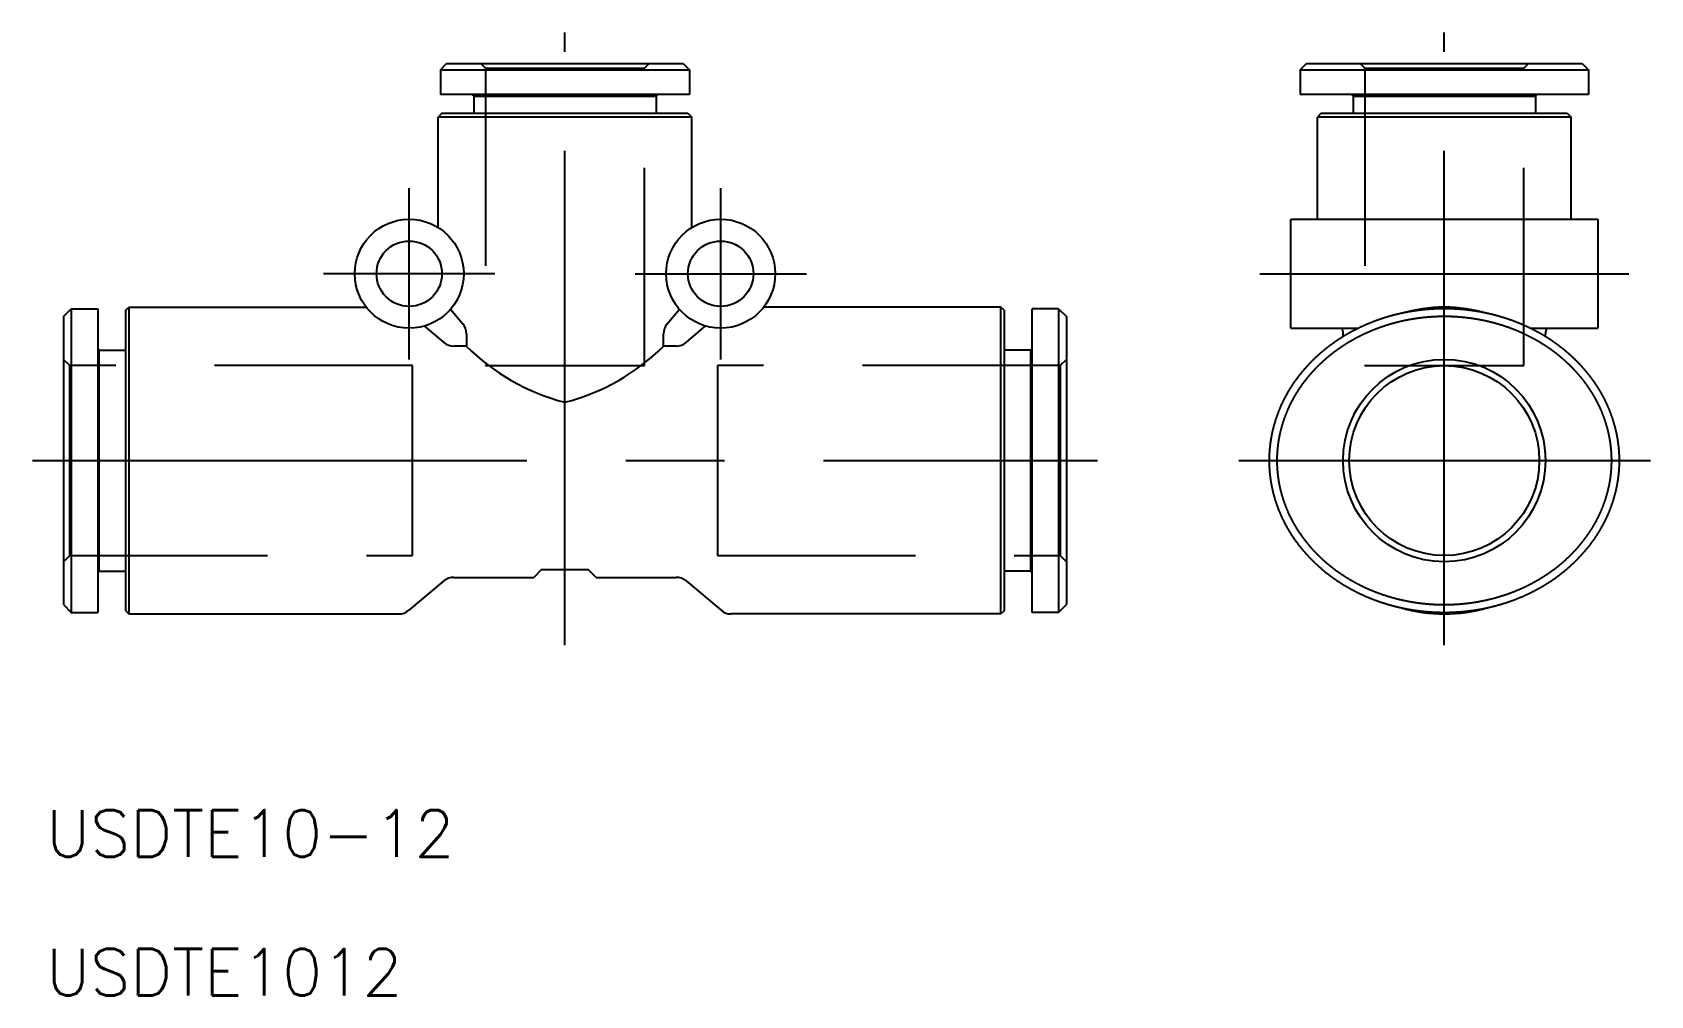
# Model space of a CAD drawing. Extents: x -34 to 70, y -34 to 28.
import ezdxf

# ---------------------------------------------------------------- set-up
doc = ezdxf.new("R2010")
doc.units = 0
doc.linetypes.add('CENTER', pattern=[50.8, 31.75, -6.35, 6.35, -6.35])
doc.linetypes.add('DASHED', pattern=[19.05, 12.7, -6.35])
doc.layers.get('0').update_dxf_attribs({"linetype": 'CONTINUOUS'})
doc.layers.add('CENTER', color=1, linetype='CENTER')
doc.styles.get("Standard").update_dxf_attribs({"font": 'txt.shx', "height": 3, "bigfont": 'bigfont.shx'})

msp = doc.modelspace()

# ---------------------------------------------------------------- texts
at = {"color": 7, "linetype": 'CONTINUOUS'}
for s, p in [('USDTE10-12', (-33.325019, -25.442272)), ('USDTE1012', (-33.325019, -34.36259))]:
    msp.add_text(s, height=3, dxfattribs=at).set_placement(p)

# ---------------------------------------------------------------- linework, layer by layer
at = {"color": 7, "linetype": 'CONTINUOUS'}
for p, q in [((-8, 25.1), (-7.6, 25.5)), ((-8, 25.1), (8, 25.1)), ((-8, 25.1), (-8, 23.5)), ((-7.6, 25.5), (7.6, 25.5)), ((7.6, 25.5), (8, 25.1)), ((8, 25.1), (8, 23.5)), ((47.216072, 25.1), (47.616072, 25.5)), ((47.216072, 25.1), (65.716072, 25.1)), ((47.216072, 25.1), (47.216072, 23.5)), ((47.616072, 25.5), (65.316075, 25.5)), ((65.316072, 25.5), (65.716072, 25.1)), ((65.716072, 25.1), (65.716072, 23.5)), ((8, 23.5), (-8, 23.5)), ((-5.85, 23.4), (-5.95, 23.5)), ((-5.85, 23.4), (5.85, 23.4)), ((-5.85, 23.4), (-5.85, 22.3)), ((5.85, 23.4), (5.95, 23.5)), ((5.85, 23.4), (5.85, 22.3)), ((65.716072, 23.5), (47.216072, 23.5)), ((50.616072, 23.4), (50.516072, 23.5)), ((50.616072, 23.4), (62.316072, 23.4)), ((50.616072, 23.4), (50.616072, 22.3)), ((62.316072, 23.4), (62.416072, 23.5)), ((62.316072, 23.4), (62.316072, 22.3)), ((-7.9, 22.3), (-8.15, 22.05)), ((8.15, 22.05), (-8.15, 22.05)), ((-8.15, 14.971111), (-8.15, 22.05)), ((-7.9, 22.3), (7.9, 22.3)), ((7.9, 22.3), (8.15, 22.05)), ((8.15, 14.971111), (8.15, 22.05)), ((48.566072, 22.3), (48.316072, 22.05)), ((64.616072, 22.05), (48.316072, 22.05)), ((48.316072, 15.5), (48.316072, 22.05)), ((48.566072, 22.3), (64.366072, 22.3)), ((64.366072, 22.3), (64.616072, 22.05)), ((64.616072, 15.5), (64.616072, 22.05)), ((46.616072, 15.5), (66.316072, 15.5)), ((46.616072, 8.5), (46.616072, 15.5)), ((66.316072, 15.5), (66.316072, 8.5)), ((-32.2, 9.25), (-31.7, 9.75)), ((-31.7, 9.75), (-31.7, -9.75)), ((-31.7, 9.75), (-30, 9.75)), ((-30, 9.75), (-30, -9.75)), ((-28.2, 9.65), (-28, 9.85)), ((-28.2, -9.65), (-28.2, 9.65)), ((-28, 9.85), (-28, -9.85)), ((-28, 9.85), (-12.761793, 9.85)), ((-7.350045, 9.713631), (-6.559511, 8.776945)), ((6.559511, 8.776945), (7.350045, 9.713631)), ((28, 9.85), (12.761793, 9.85)), ((28, -9.85), (28, 9.85)), ((28.2, 9.65), (28, 9.85)), ((28.2, 9.65), (28.2, -9.65)), ((30, -9.75), (30, 9.75)), ((31.7, 9.75), (30, 9.75)), ((31.7, 9.75), (31.7, -9.75)), ((31.7, 9.75), (32.2, 9.25)), ((-32.2, 9.25), (-32.2, -9.25)), ((-9.014091, 8.641877), (-7.778635, 7.58741)), ((7.778635, 7.58741), (9.014091, 8.641877)), ((32.2, 9.25), (32.2, -9.25)), ((46.616072, 8.5), (50.955022, 8.5)), ((61.977122, 8.5), (66.316072, 8.5)), ((-6.340236, 7.348469), (-7.135968, 7.348469)), ((-6.324555, 7.368591), (-6.340236, 7.348469)), ((-6.324555, 8.14074), (-6.324555, 7.368591)), ((6.324555, 7.368591), (6.324555, 8.14074)), ((6.340236, 7.348469), (6.324555, 7.368591)), ((7.135968, 7.348469), (6.340236, 7.348469)), ((49.966072, 7.957893), (49.966072, 8.14074)), ((62.966072, 7.957893), (62.966072, 8.14074)), ((-29.9, 7.1), (-30, 7.2)), ((-29.9, -7.1), (-29.9, 7.1)), ((-29.9, 7.1), (-28.2, 7.1)), ((29.9, 7.1), (28.2, 7.1)), ((29.9, 7.1), (30, 7.2)), ((29.9, 7.1), (29.9, -7.1)), ((-29.9, -7.1), (-30, -7.2)), ((-29.9, -7.1), (-28.2, -7.1)), ((-1.5, -7), (-2, -7.5)), ((-1.5, -7), (1.5, -7)), ((2, -7.5), (1.5, -7)), ((29.9, -7.1), (28.2, -7.1)), ((29.9, -7.1), (30, -7.2)), ((-7.778839, -7.734026), (-10.021161, -9.615974)), ((-7.135968, -7.5), (-2, -7.5)), ((2, -7.5), (7.135968, -7.5)), ((7.778839, -7.734026), (10.021161, -9.615974)), ((-32.2, -9.25), (-31.7, -9.75)), ((31.7, -9.75), (32.2, -9.25)), ((-31.7, -9.75), (-30, -9.75)), ((-28.2, -9.65), (-28, -9.85)), ((-28, -9.85), (-10.664032, -9.85)), ((28, -9.85), (10.664032, -9.85)), ((28.2, -9.65), (28, -9.85)), ((31.7, -9.75), (30, -9.75))]:
    msp.add_line(p, q, dxfattribs=at)
at = {"color": 3, "linetype": 'DASHED'}
for p, q in [((-5.4, 25.5), (-5.1, 25.2)), ((-5.1, 25.2), (-5.1, 6.1)), ((-5.1, 25.2), (5.1, 25.2)), ((5.1, 25.2), (5.4, 25.5)), ((5.1, 6.1), (5.1, 25.2)), ((51.066073, 25.5), (51.366073, 25.2)), ((51.366073, 25.2), (51.366073, 6.1)), ((51.366073, 25.2), (61.566073, 25.2)), ((61.566073, 25.2), (61.866073, 25.5)), ((61.566073, 6.1), (61.566073, 25.2)), ((-31.8, 6.1), (-32.2, 6.5)), ((32.2, 6.5), (31.8, 6.1)), ((-31.8, -6.1), (-31.8, 6.1)), ((-9.8, 6.1), (-31.8, 6.1)), ((-9.8, -6.1), (-9.8, 6.1)), ((-5.1, 6.1), (5.1, 6.1)), ((9.8, 6.1), (9.8, -6.1)), ((31.8, 6.1), (9.8, 6.1)), ((31.8, 6.1), (31.8, -6.1)), ((51.366073, 6.1), (61.566073, 6.1)), ((-32.2, -6.5), (-31.8, -6.1)), ((-31.8, -6.1), (-9.8, -6.1)), ((9.8, -6.1), (31.8, -6.1)), ((31.8, -6.1), (32.2, -6.5))]:
    msp.add_line(p, q, dxfattribs=at)
at = {"color": 7}
for points in [[(56.4661, -9.75, 0), (56.4829, -9.74999, 0), (56.4997, -9.74996, 0), (56.5164, -9.74991, 0), (56.5332, -9.74983, 0), (56.55, -9.74974, 0), (56.5667, -9.74962, 0), (56.5835, -9.74949, 0), (56.6002, -9.74933, 0), (56.617, -9.74915, 0), (56.6337, -9.74895, 0), (56.6505, -9.74873, 0), (56.6672, -9.74849, 0), (56.6839, -9.74822, 0), (56.7007, -9.74794, 0), (56.7174, -9.74763, 0), (56.7342, -9.7473, 0), (56.7509, -9.74695, 0), (56.7677, -9.74657, 0), (56.7844, -9.74618, 0), (56.8012, -9.74576, 0), (56.8179, -9.74532, 0), (56.8347, -9.74486, 0), (56.8515, -9.74438, 0), (56.8682, -9.74387, 0), (56.885, -9.74334, 0), (56.9018, -9.74279, 0), (56.9186, -9.74221, 0), (56.9354, -9.74162, 0), (56.9523, -9.741, 0), (56.9691, -9.74036, 0), (56.9859, -9.73969, 0), (57.0028, -9.739, 0), (57.0197, -9.73829, 0), (57.0365, -9.73756, 0), (57.0534, -9.7368, 0), (57.0703, -9.73602, 0), (57.0873, -9.73522, 0), (57.1042, -9.73439, 0), (57.1212, -9.73354, 0), (57.1382, -9.73266, 0), (57.1552, -9.73177, 0), (57.1722, -9.73084, 0), (57.1892, -9.7299, 0), (57.2063, -9.72893, 0), (57.2233, -9.72794, 0), (57.2404, -9.72692, 0), (57.2576, -9.72588, 0), (57.2747, -9.72481, 0), (57.2919, -9.72372, 0), (57.3091, -9.72261, 0), (57.3263, -9.72147, 0), (57.3435, -9.72031, 0), (57.3608, -9.71912, 0), (57.3781, -9.71791, 0), (57.3954, -9.71668, 0), (57.4128, -9.71542, 0), (57.4302, -9.71413, 0), (57.4476, -9.71282, 0), (57.465, -9.71149, 0), (57.4825, -9.71013, 0), (57.5, -9.70874, 0), (57.5175, -9.70733, 0), (57.5351, -9.7059, 0), (57.5527, -9.70444, 0), (57.5704, -9.70295, 0), (57.588, -9.70143, 0), (57.6057, -9.69989, 0), (57.6235, -9.69832, 0), (57.6413, -9.69672, 0), (57.6591, -9.69509, 0), (57.677, -9.69344, 0), (57.6949, -9.69175, 0), (57.7128, -9.69004, 0), (57.7308, -9.68829, 0), (57.7488, -9.68652, 0), (57.7669, -9.68472, 0), (57.785, -9.68288, 0), (57.8032, -9.68102, 0), (57.8214, -9.67912, 0), (57.8396, -9.6772, 0), (57.8579, -9.67524, 0), (57.8763, -9.67324, 0), (57.8947, -9.67122, 0), (57.9131, -9.66916, 0), (57.9316, -9.66707, 0), (57.9501, -9.66495, 0), (57.9687, -9.66279, 0), (57.9874, -9.6606, 0), (58.0061, -9.65837, 0), (58.0248, -9.65611, 0), (58.0436, -9.65382, 0), (58.0625, -9.65148, 0), (58.0814, -9.64912, 0), (58.1004, -9.64671, 0), (58.1194, -9.64427, 0), (58.1385, -9.64179, 0), (58.1576, -9.63928, 0), (58.1768, -9.63673, 0), (58.196, -9.63414, 0), (58.2154, -9.63151, 0), (58.2347, -9.62884, 0), (58.2542, -9.62614, 0), (58.2737, -9.62339, 0), (58.2933, -9.62061, 0), (58.3129, -9.61778, 0), (58.3326, -9.61492, 0), (58.3523, -9.61201, 0), (58.3722, -9.60907, 0), (58.3921, -9.60608, 0), (58.412, -9.60305, 0), (58.432, -9.59998, 0), (58.4521, -9.59687, 0), (58.4723, -9.59371, 0), (58.4925, -9.59052, 0), (58.5129, -9.58728, 0), (58.5332, -9.58399, 0), (58.5537, -9.58066, 0), (58.5742, -9.57728, 0), (58.5948, -9.57385, 0), (58.6155, -9.57037, 0), (58.6362, -9.56685, 0), (58.657, -9.56327, 0), (58.6779, -9.55965, 0), (58.6989, -9.55598, 0), (58.7199, -9.55227, 0), (58.7409, -9.5485, 0), (58.7621, -9.54468, 0), (58.7833, -9.54082, 0), (58.8046, -9.5369, 0), (58.8259, -9.53294, 0), (58.8473, -9.52892, 0), (58.8688, -9.52486, 0), (58.8903, -9.52074, 0), (58.9119, -9.51658, 0), (58.9336, -9.51236, 0), (58.9553, -9.50809, 0), (58.977, -9.50377, 0), (58.9989, -9.49941, 0), (59.0208, -9.49498, 0), (59.0427, -9.49051, 0), (59.0647, -9.48599, 0), (59.0868, -9.48141, 0), (59.1089, -9.47678, 0), (59.1311, -9.4721, 0), (59.1533, -9.46737, 0), (59.1756, -9.46258, 0), (59.1979, -9.45774, 0), (59.2203, -9.45285, 0), (59.2428, -9.44791, 0), (59.2653, -9.44291, 0), (59.2878, -9.43786, 0), (59.3104, -9.43275, 0), (59.3331, -9.42759, 0), (59.3558, -9.42238, 0), (59.3785, -9.41711, 0), (59.4013, -9.41178, 0), (59.4241, -9.40641, 0), (59.447, -9.40097, 0), (59.47, -9.39548, 0), (59.4929, -9.38994, 0), (59.516, -9.38434, 0), (59.539, -9.37869, 0), (59.5621, -9.37298, 0), (59.5853, -9.36721, 0), (59.6085, -9.36139, 0), (59.6317, -9.35551, 0), (59.655, -9.34957, 0), (59.6783, -9.34358, 0), (59.7017, -9.33753, 0), (59.7251, -9.33142, 0), (59.7485, -9.32525, 0), (59.772, -9.31903, 0), (59.7955, -9.31275, 0), (59.8191, -9.30641, 0), (59.8427, -9.30002, 0), (59.8663, -9.29356, 0), (59.8899, -9.28705, 0), (59.9136, -9.28048, 0), (59.9374, -9.27385, 0), (59.9611, -9.26716, 0), (59.9849, -9.26041, 0), (60.0087, -9.2536, 0), (60.0326, -9.24673, 0), (60.0565, -9.23981, 0), (60.0804, -9.23282, 0), (60.1043, -9.22577, 0), (60.1283, -9.21866, 0), (60.1523, -9.21149, 0), (60.1763, -9.20426, 0), (60.2004, -9.19697, 0), (60.2244, -9.18962, 0), (60.2485, -9.18221, 0), (60.2727, -9.17473, 0), (60.2968, -9.16719, 0), (60.321, -9.1596, 0), (60.3452, -9.15194, 0), (60.3694, -9.14421, 0), (60.3937, -9.13643, 0), (60.4179, -9.12858, 0), (60.4422, -9.12067, 0), (60.4665, -9.1127, 0), (60.4908, -9.10466, 0), (60.5152, -9.09656, 0), (60.5395, -9.0884, 0), (60.5639, -9.08017, 0), (60.5883, -9.07188, 0), (60.6127, -9.06352, 0), (60.6371, -9.0551, 0), (60.6616, -9.04662, 0), (60.686, -9.03807, 0), (60.7105, -9.02946, 0), (60.735, -9.02078, 0), (60.7595, -9.01205, 0), (60.784, -9.00324, 0), (60.8085, -8.99438, 0), (60.833, -8.98545, 0), (60.8576, -8.97645, 0), (60.8822, -8.9674, 0), (60.9067, -8.95827, 0), (60.9313, -8.94909, 0), (60.9559, -8.93983, 0), (60.9805, -8.93052, 0), (61.0052, -8.92114, 0), (61.0298, -8.91169, 0), (61.0544, -8.90218, 0), (61.0791, -8.8926, 0), (61.1037, -8.88296, 0), (61.1284, -8.87325, 0), (61.1531, -8.86348, 0), (61.1778, -8.85364, 0), (61.2025, -8.84373, 0), (61.2272, -8.83376, 0), (61.2519, -8.82373, 0), (61.2766, -8.81362, 0), (61.3013, -8.80345, 0), (61.3261, -8.79322, 0), (61.3508, -8.78292, 0), (61.3755, -8.77255, 0), (61.4003, -8.76211, 0), (61.425, -8.75161, 0), (61.4498, -8.74104, 0), (61.4746, -8.7304, 0), (61.4993, -8.7197, 0), (61.5241, -8.70893, 0), (61.5489, -8.69809, 0), (61.5736, -8.68718, 0), (61.5984, -8.67621, 0), (61.6232, -8.66517, 0), (61.648, -8.65406, 0), (61.6727, -8.64288, 0), (61.6975, -8.63163, 0), (61.7223, -8.62032, 0), (61.7471, -8.60893, 0), (61.7719, -8.59748, 0), (61.7967, -8.58596, 0), (61.8214, -8.57437, 0), (61.8462, -8.56271, 0), (61.871, -8.55099, 0), (61.8958, -8.53919, 0), (61.9206, -8.52732, 0), (61.9453, -8.51539, 0), (61.9701, -8.50338, 0), (61.9949, -8.49131, 0), (62.0196, -8.47916, 0), (62.0444, -8.46695, 0), (62.0691, -8.45467, 0), (62.0939, -8.44231, 0), (62.1186, -8.42989, 0), (62.1434, -8.41739, 0), (62.1681, -8.40483, 0), (62.1928, -8.39219, 0), (62.2176, -8.37948, 0), (62.2423, -8.36671, 0), (62.267, -8.35386, 0), (62.2917, -8.34094, 0), (62.3164, -8.32795, 0), (62.3411, -8.31489, 0), (62.3658, -8.30175, 0), (62.3904, -8.28855, 0), (62.4151, -8.27527, 0), (62.4397, -8.26192, 0), (62.4644, -8.2485, 0), (62.489, -8.23501, 0), (62.5136, -8.22144, 0), (62.5382, -8.20781, 0), (62.5628, -8.1941, 0), (62.5874, -8.18032, 0), (62.612, -8.16647, 0), (62.6365, -8.15255, 0), (62.661, -8.13856, 0), (62.6856, -8.12449, 0), (62.7101, -8.11036, 0), (62.7345, -8.09615, 0), (62.759, -8.08187, 0), (62.7835, -8.06753, 0), (62.8079, -8.05311, 0), (62.8323, -8.03862, 0), (62.8567, -8.02406, 0), (62.8811, -8.00943, 0), (62.9054, -7.99473, 0), (62.9298, -7.97996, 0), (62.9541, -7.96512, 0), (62.9784, -7.95021, 0), (63.0027, -7.93523, 0), (63.0269, -7.92018, 0), (63.0511, -7.90506, 0), (63.0753, -7.88987, 0), (63.0995, -7.87461, 0), (63.1237, -7.85928, 0), (63.1478, -7.84388, 0), (63.1719, -7.82841, 0), (63.196, -7.81288, 0), (63.22, -7.79727, 0), (63.2441, -7.78159, 0), (63.2681, -7.76585, 0), (63.292, -7.75004, 0), (63.316, -7.73416, 0), (63.3399, -7.71821, 0), (63.3638, -7.70219, 0), (63.3876, -7.6861, 0), (63.4115, -7.66994, 0), (63.4352, -7.65372, 0), (63.459, -7.63743, 0), (63.4827, -7.62107, 0), (63.5064, -7.60464, 0), (63.5301, -7.58814, 0), (63.5537, -7.57158, 0), (63.5773, -7.55495, 0), (63.6009, -7.53825, 0), (63.6244, -7.52148, 0), (63.6479, -7.50465, 0), (63.6714, -7.48774, 0), (63.6948, -7.47077, 0), (63.7182, -7.45374, 0), (63.7415, -7.43663, 0), (63.7649, -7.41946, 0), (63.7881, -7.40223, 0), (63.8114, -7.38492, 0), (63.8346, -7.36755, 0), (63.8577, -7.35011, 0), (63.8808, -7.33261, 0), (63.9039, -7.31504, 0), (63.9269, -7.2974, 0), (63.9499, -7.2797, 0), (63.9729, -7.26193, 0), (63.9958, -7.24409, 0), (64.0187, -7.22619, 0), (64.0415, -7.20822, 0), (64.0643, -7.19019, 0), (64.087, -7.17209, 0), (64.1097, -7.15393, 0), (64.1323, -7.1357, 0), (64.1549, -7.11741, 0), (64.1775, -7.09905, 0), (64.2, -7.08063, 0), (64.2224, -7.06215, 0), (64.2449, -7.04361, 0), (64.2672, -7.025, 0), (64.2895, -7.00633, 0), (64.3118, -6.9876, 0), (64.334, -6.9688, 0), (64.3562, -6.94995, 0), (64.3783, -6.93103, 0), (64.4003, -6.91205, 0), (64.4224, -6.89302, 0), (64.4443, -6.87392, 0), (64.4662, -6.85476, 0), (64.4881, -6.83554, 0), (64.5099, -6.81626, 0), (64.5316, -6.79693, 0), (64.5533, -6.77753, 0), (64.575, -6.75808, 0), (64.5966, -6.73856, 0), (64.6181, -6.71899, 0), (64.6396, -6.69936, 0), (64.661, -6.67968, 0), (64.6823, -6.65993, 0), (64.7037, -6.64013, 0), (64.7249, -6.62028, 0), (64.7461, -6.60037, 0), (64.7672, -6.5804, 0), (64.7883, -6.56037, 0), (64.8093, -6.54029, 0), (64.8303, -6.52016, 0), (64.8512, -6.49997, 0), (64.872, -6.47972, 0), (64.8928, -6.45943, 0), (64.9135, -6.43907, 0), (64.9342, -6.41867, 0), (64.9548, -6.39821, 0), (64.9753, -6.3777, 0), (64.9958, -6.35713, 0), (65.0162, -6.33651, 0), (65.0366, -6.31584, 0), (65.0568, -6.29512, 0), (65.0771, -6.27435, 0), (65.0972, -6.25353, 0), (65.1173, -6.23265, 0), (65.1373, -6.21172, 0), (65.1573, -6.19075, 0), (65.1772, -6.16972, 0), (65.197, -6.14864, 0), (65.2167, -6.12752, 0), (65.2364, -6.10634, 0), (65.2561, -6.08512, 0), (65.2756, -6.06385, 0), (65.2951, -6.04253, 0), (65.3145, -6.02116, 0), (65.3339, -5.99974, 0), (65.3531, -5.97828, 0), (65.3723, -5.95677, 0), (65.3915, -5.93522, 0), (65.4105, -5.91362, 0), (65.4295, -5.89197, 0), (65.4484, -5.87029, 0), (65.4673, -5.84855, 0), (65.4861, -5.82678, 0), (65.5048, -5.80496, 0), (65.5234, -5.7831, 0), (65.542, -5.7612, 0), (65.5604, -5.73925, 0), (65.5789, -5.71726, 0), (65.5972, -5.69524, 0), (65.6155, -5.67317, 0), (65.6336, -5.65106, 0), (65.6518, -5.62891, 0), (65.6698, -5.60672, 0), (65.6878, -5.58449, 0), (65.7057, -5.56223, 0), (65.7235, -5.53992, 0), (65.7412, -5.51758, 0), (65.7589, -5.4952, 0), (65.7765, -5.47278, 0), (65.794, -5.45033, 0), (65.8115, -5.42784, 0), (65.8288, -5.40531, 0), (65.8461, -5.38275, 0), (65.8633, -5.36015, 0), (65.8805, -5.33752, 0), (65.8975, -5.31485, 0), (65.9145, -5.29215, 0), (65.9314, -5.26942, 0), (65.9482, -5.24665, 0), (65.965, -5.22385, 0), (65.9816, -5.20102, 0), (65.9982, -5.17816, 0), (66.0147, -5.15526, 0), (66.0312, -5.13234, 0), (66.0475, -5.10938, 0), (66.0638, -5.08639, 0), (66.08, -5.06338, 0), (66.0961, -5.04033, 0), (66.1122, -5.01725, 0), (66.1281, -4.99415, 0), (66.144, -4.97102, 0), (66.1598, -4.94786, 0), (66.1755, -4.92467, 0), (66.1911, -4.90145, 0), (66.2067, -4.87821, 0), (66.2222, -4.85494, 0), (66.2376, -4.83165, 0), (66.2529, -4.80833, 0), (66.2681, -4.78498, 0), (66.2832, -4.76161, 0), (66.2983, -4.73822, 0), (66.3133, -4.7148, 0), (66.3282, -4.69136, 0), (66.343, -4.66789, 0), (66.3577, -4.6444, 0), (66.3724, -4.62089, 0), (66.3869, -4.59735, 0), (66.4014, -4.57378, 0), (66.4158, -4.5502, 0), (66.4302, -4.52658, 0), (66.4444, -4.50295, 0), (66.4586, -4.47929, 0), (66.4727, -4.45561, 0), (66.4867, -4.4319, 0), (66.5006, -4.40817, 0), (66.5144, -4.38442, 0), (66.5282, -4.36065, 0), (66.5419, -4.33685, 0), (66.5555, -4.31303, 0), (66.569, -4.28919, 0), (66.5824, -4.26533, 0), (66.5958, -4.24145, 0), (66.6091, -4.21754, 0), (66.6223, -4.19361, 0), (66.6354, -4.16967, 0), (66.6484, -4.1457, 0), (66.6614, -4.12171, 0), (66.6743, -4.0977, 0), (66.6871, -4.07366, 0), (66.6998, -4.04961, 0), (66.7124, -4.02554, 0), (66.725, -4.00145, 0), (66.7375, -3.97734, 0), (66.7499, -3.95321, 0), (66.7622, -3.92905, 0), (66.7744, -3.90488, 0), (66.7866, -3.8807, 0), (66.7986, -3.85649, 0), (66.8106, -3.83226, 0), (66.8225, -3.80801, 0), (66.8344, -3.78375, 0), (66.8461, -3.75947, 0), (66.8578, -3.73517, 0), (66.8694, -3.71085, 0), (66.8809, -3.68651, 0), (66.8923, -3.66216, 0), (66.9037, -3.63779, 0), (66.915, -3.6134, 0), (66.9262, -3.58899, 0), (66.9373, -3.56457, 0), (66.9483, -3.54013, 0), (66.9593, -3.51568, 0), (66.9701, -3.4912, 0), (66.9809, -3.46671, 0), (66.9916, -3.44221, 0), (67.0023, -3.41769, 0), (67.0128, -3.39315, 0), (67.0233, -3.3686, 0), (67.0337, -3.34404, 0), (67.044, -3.31945, 0), (67.0542, -3.29486, 0), (67.0644, -3.27024, 0), (67.0745, -3.24562, 0), (67.0845, -3.22098, 0), (67.0944, -3.19632, 0), (67.1042, -3.17165, 0), (67.114, -3.14697, 0), (67.1236, -3.12227, 0), (67.1332, -3.09756, 0), (67.1427, -3.07283, 0), (67.1522, -3.0481, 0), (67.1615, -3.02334, 0), (67.1708, -2.99858, 0), (67.18, -2.9738, 0), (67.1891, -2.94901, 0), (67.1982, -2.9242, 0), (67.2071, -2.89939, 0), (67.216, -2.87456, 0), (67.2248, -2.84972, 0), (67.2335, -2.82486, 0), (67.2422, -2.8, 0), (67.2508, -2.77512, 0), (67.2592, -2.75023, 0), (67.2676, -2.72532, 0), (67.276, -2.70041, 0), (67.2842, -2.67548, 0), (67.2924, -2.65055, 0), (67.3005, -2.6256, 0), (67.3085, -2.60064, 0), (67.3164, -2.57567, 0), (67.3243, -2.55069, 0), (67.3321, -2.5257, 0), (67.3398, -2.5007, 0), (67.3474, -2.47568, 0), (67.3549, -2.45066, 0), (67.3624, -2.42563, 0), (67.3698, -2.40058, 0), (67.3771, -2.37553, 0), (67.3843, -2.35047, 0), (67.3914, -2.3254, 0), (67.3985, -2.30031, 0), (67.4055, -2.27522, 0), (67.4124, -2.25012, 0), (67.4192, -2.22501, 0), (67.426, -2.1999, 0), (67.4326, -2.17477, 0), (67.4392, -2.14963, 0), (67.4458, -2.12449, 0), (67.4522, -2.09934, 0), (67.4586, -2.07418, 0), (67.4648, -2.04901, 0), (67.471, -2.02383, 0), (67.4772, -1.99864, 0), (67.4832, -1.97345, 0), (67.4892, -1.94825, 0), (67.4951, -1.92304, 0), (67.5009, -1.89783, 0), (67.5066, -1.87261, 0), (67.5123, -1.84738, 0), (67.5179, -1.82214, 0), (67.5234, -1.7969, 0), (67.5288, -1.77165, 0), (67.5341, -1.7464, 0), (67.5394, -1.72113, 0), (67.5446, -1.69586, 0), (67.5497, -1.67059, 0), (67.5547, -1.64531, 0), (67.5597, -1.62002, 0), (67.5646, -1.59473, 0), (67.5694, -1.56943, 0), (67.5741, -1.54413, 0), (67.5787, -1.51882, 0), (67.5833, -1.4935, 0), (67.5878, -1.46818, 0), (67.5922, -1.44286, 0), (67.5965, -1.41752, 0), (67.6008, -1.39219, 0), (67.605, -1.36685, 0), (67.6091, -1.3415, 0), (67.6131, -1.31615, 0), (67.6171, -1.29079, 0), (67.6209, -1.26543, 0), (67.6247, -1.24007, 0), (67.6284, -1.2147, 0), (67.6321, -1.18932, 0), (67.6356, -1.16394, 0), (67.6391, -1.13856, 0), (67.6425, -1.11318, 0), (67.6459, -1.08778, 0), (67.6491, -1.06239, 0), (67.6523, -1.03699, 0), (67.6554, -1.01159, 0), (67.6584, -0.986185, 0), (67.6613, -0.960777, 0), (67.6642, -0.935365, 0), (67.667, -0.909949, 0), (67.6697, -0.884531, 0), (67.6723, -0.859109, 0), (67.6749, -0.833684, 0), (67.6774, -0.808257, 0), (67.6798, -0.782826, 0), (67.6821, -0.757393, 0), (67.6843, -0.731958, 0), (67.6865, -0.70652, 0), (67.6886, -0.681079, 0), (67.6906, -0.655637, 0), (67.6926, -0.630192, 0), (67.6944, -0.604745, 0), (67.6962, -0.579296, 0), (67.6979, -0.553845, 0), (67.6995, -0.528392, 0), (67.7011, -0.502937, 0), (67.7026, -0.477481, 0), (67.704, -0.452024, 0), (67.7053, -0.426565, 0), (67.7066, -0.401104, 0), (67.7077, -0.375643, 0), (67.7088, -0.35018, 0), (67.7098, -0.324717, 0), (67.7108, -0.299252, 0), (67.7116, -0.273787, 0), (67.7124, -0.248321, 0), (67.7131, -0.222854, 0), (67.7138, -0.197386, 0), (67.7143, -0.171917, 0), (67.7148, -0.146446, 0), (67.7152, -0.120975, 0), (67.7155, -0.095502, 0), (67.7158, -0.070029, 0), (67.7159, -0.044556, 0), (67.716, -0.019082, 0), (67.7161, 0.006392, 0), (67.716, 0.031865, 0), (67.7159, 0.057339, 0), (67.7157, 0.082812, 0), (67.7154, 0.108284, 0), (67.715, 0.133755, 0), (67.7146, 0.159225, 0), (67.714, 0.184694, 0), (67.7134, 0.210162, 0), (67.7128, 0.235628, 0), (67.712, 0.261091, 0), (67.7112, 0.286553, 0), (67.7103, 0.312013, 0), (67.7093, 0.33747, 0), (67.7083, 0.362925, 0), (67.7071, 0.388377, 0), (67.7059, 0.413826, 0), (67.7046, 0.439271, 0), (67.7033, 0.464713, 0), (67.7018, 0.490152, 0), (67.7003, 0.515587, 0), (67.6987, 0.541018, 0), (67.697, 0.566444, 0), (67.6953, 0.591867, 0), (67.6935, 0.617285, 0), (67.6916, 0.642698, 0), (67.6896, 0.668106, 0), (67.6876, 0.693509, 0), (67.6854, 0.718907, 0), (67.6832, 0.744299, 0), (67.6809, 0.769686, 0), (67.6786, 0.795066, 0), (67.6761, 0.820441, 0), (67.6736, 0.845809, 0), (67.6711, 0.871171, 0), (67.6684, 0.896526, 0), (67.6657, 0.921874, 0), (67.6628, 0.947216, 0), (67.66, 0.97255, 0), (67.657, 0.997876, 0), (67.6539, 1.0232, 0), (67.6508, 1.04851, 0), (67.6476, 1.07381, 0), (67.6444, 1.0991, 0), (67.641, 1.12439, 0), (67.6376, 1.14967, 0), (67.6341, 1.17494, 0), (67.6305, 1.2002, 0), (67.6269, 1.22545, 0), (67.6231, 1.25069, 0), (67.6193, 1.27592, 0), (67.6154, 1.30115, 0), (67.6115, 1.32636, 0), (67.6075, 1.35156, 0), (67.6033, 1.37675, 0), (67.5992, 1.40193, 0), (67.5949, 1.4271, 0), (67.5906, 1.45226, 0), (67.5862, 1.47741, 0), (67.5817, 1.50254, 0), (67.5771, 1.52766, 0), (67.5725, 1.55277, 0), (67.5678, 1.57787, 0), (67.563, 1.60295, 0), (67.5581, 1.62802, 0), (67.5532, 1.65308, 0), (67.5482, 1.67812, 0), (67.5431, 1.70315, 0), (67.5379, 1.72817, 0), (67.5327, 1.75317, 0), (67.5274, 1.77816, 0), (67.522, 1.80313, 0), (67.5165, 1.82809, 0), (67.511, 1.85303, 0), (67.5054, 1.87796, 0), (67.4997, 1.90287, 0), (67.4939, 1.92776, 0), (67.4881, 1.95264, 0), (67.4822, 1.97751, 0), (67.4762, 2.00235, 0), (67.4702, 2.02718, 0), (67.464, 2.05199, 0), (67.4578, 2.07679, 0), (67.4516, 2.10156, 0), (67.4452, 2.12632, 0), (67.4388, 2.15106, 0), (67.4323, 2.17579, 0), (67.4258, 2.20049, 0), (67.4191, 2.22517, 0), (67.4124, 2.24984, 0), (67.4056, 2.27449, 0), (67.3988, 2.29911, 0), (67.3918, 2.32372, 0), (67.3848, 2.34831, 0), (67.3778, 2.37288, 0), (67.3706, 2.39743, 0), (67.3634, 2.42195, 0), (67.3561, 2.44646, 0), (67.3488, 2.47094, 0), (67.3413, 2.49541, 0), (67.3338, 2.51985, 0), (67.3263, 2.54427, 0), (67.3186, 2.56866, 0), (67.3109, 2.59304, 0), (67.3031, 2.61739, 0), (67.2952, 2.64172, 0), (67.2873, 2.66603, 0), (67.2793, 2.69031, 0), (67.2712, 2.71457, 0), (67.2631, 2.73881, 0), (67.2549, 2.76302, 0), (67.2466, 2.78721, 0), (67.2382, 2.81137, 0), (67.2298, 2.83551, 0), (67.2213, 2.85963, 0), (67.2128, 2.88372, 0), (67.2041, 2.90778, 0), (67.1954, 2.93182, 0), (67.1866, 2.95583, 0), (67.1778, 2.97982, 0), (67.1689, 3.00377, 0), (67.1599, 3.02771, 0), (67.1508, 3.05161, 0), (67.1417, 3.07549, 0), (67.1325, 3.09934, 0), (67.1233, 3.12317, 0), (67.1139, 3.14696, 0), (67.1045, 3.17073, 0), (67.0951, 3.19447, 0), (67.0855, 3.21819, 0), (67.076, 3.24187, 0), (67.0663, 3.26553, 0), (67.0566, 3.28915, 0), (67.0468, 3.31275, 0), (67.0369, 3.33632, 0), (67.027, 3.35986, 0), (67.017, 3.38337, 0), (67.0069, 3.40685, 0), (66.9968, 3.4303, 0), (66.9866, 3.45372, 0), (66.9763, 3.47711, 0), (66.966, 3.50047, 0), (66.9556, 3.52379, 0), (66.9451, 3.54709, 0), (66.9346, 3.57036, 0), (66.924, 3.59359, 0), (66.9133, 3.6168, 0), (66.9026, 3.63997, 0), (66.8918, 3.66311, 0), (66.881, 3.68621, 0), (66.8701, 3.70929, 0), (66.8591, 3.73233, 0), (66.8481, 3.75534, 0), (66.837, 3.77832, 0), (66.8258, 3.80126, 0), (66.8146, 3.82417, 0), (66.8033, 3.84705, 0), (66.7919, 3.86989, 0), (66.7805, 3.8927, 0), (66.769, 3.91547, 0), (66.7575, 3.93821, 0), (66.7459, 3.96092, 0), (66.7342, 3.98359, 0), (66.7225, 4.00622, 0), (66.7107, 4.02882, 0), (66.6988, 4.05139, 0), (66.6869, 4.07392, 0), (66.6749, 4.09641, 0), (66.6629, 4.11887, 0), (66.6508, 4.14129, 0), (66.6387, 4.16368, 0), (66.6264, 4.18603, 0), (66.6142, 4.20834, 0), (66.6018, 4.23062, 0), (66.5894, 4.25285, 0), (66.577, 4.27505, 0), (66.5645, 4.29722, 0), (66.5519, 4.31934, 0), (66.5393, 4.34143, 0), (66.5266, 4.36348, 0), (66.5138, 4.38549, 0), (66.501, 4.40746, 0), (66.4881, 4.42939, 0), (66.4752, 4.45128, 0), (66.4622, 4.47313, 0), (66.4492, 4.49495, 0), (66.4361, 4.51672, 0), (66.423, 4.53846, 0), (66.4098, 4.56016, 0), (66.3965, 4.58181, 0), (66.3832, 4.60343, 0), (66.3698, 4.62501, 0), (66.3564, 4.64655, 0), (66.3429, 4.66805, 0), (66.3293, 4.68951, 0), (66.3157, 4.71093, 0), (66.3021, 4.73231, 0), (66.2884, 4.75365, 0), (66.2746, 4.77495, 0), (66.2608, 4.79621, 0), (66.2469, 4.81743, 0), (66.233, 4.83861, 0), (66.219, 4.85975, 0), (66.205, 4.88085, 0), (66.1909, 4.9019, 0), (66.1767, 4.92292, 0), (66.1625, 4.9439, 0), (66.1483, 4.96484, 0), (66.134, 4.98573, 0), (66.1196, 5.00659, 0), (66.1052, 5.0274, 0), (66.0907, 5.04818, 0), (66.0762, 5.06891, 0), (66.0616, 5.0896, 0), (66.047, 5.11025, 0), (66.0323, 5.13086, 0), (66.0176, 5.15143, 0), (66.0028, 5.17196, 0), (65.988, 5.19245, 0), (65.9731, 5.21289, 0), (65.9582, 5.23329, 0), (65.9432, 5.25365, 0), (65.9281, 5.27397, 0), (65.9131, 5.29425, 0), (65.8979, 5.31449, 0), (65.8827, 5.33468, 0), (65.8675, 5.35484, 0), (65.8522, 5.37495, 0), (65.8369, 5.39501, 0), (65.8215, 5.41504, 0), (65.806, 5.43502, 0), (65.7905, 5.45497, 0), (65.775, 5.47487, 0), (65.7594, 5.49472, 0), (65.7438, 5.51454, 0), (65.7281, 5.53431, 0), (65.7123, 5.55404, 0), (65.6966, 5.57372, 0), (65.6807, 5.59337, 0), (65.6648, 5.61297, 0), (65.6489, 5.63253, 0), (65.6329, 5.65204, 0), (65.6169, 5.67152, 0), (65.6008, 5.69095, 0), (65.5847, 5.71034, 0), (65.5685, 5.72968, 0), (65.5523, 5.74898, 0), (65.5361, 5.76825, 0), (65.5197, 5.78746, 0), (65.5034, 5.80664, 0), (65.487, 5.82577, 0), (65.4705, 5.84486, 0), (65.454, 5.86391, 0), (65.4375, 5.88292, 0), (65.4209, 5.90188, 0), (65.4042, 5.9208, 0), (65.3875, 5.93968, 0), (65.3708, 5.95851, 0), (65.354, 5.9773, 0), (65.3372, 5.99605, 0), (65.3203, 6.01475, 0), (65.3034, 6.03341, 0), (65.2864, 6.05203, 0), (65.2694, 6.07061, 0), (65.2524, 6.08914, 0), (65.2353, 6.10763, 0), (65.2181, 6.12607, 0), (65.2009, 6.14448, 0), (65.1837, 6.16284, 0), (65.1664, 6.18115, 0), (65.1491, 6.19942, 0), (65.1317, 6.21765, 0), (65.1143, 6.23584, 0), (65.0968, 6.25398, 0), (65.0793, 6.27208, 0), (65.0618, 6.29013, 0), (65.0442, 6.30814, 0), (65.0266, 6.32611, 0), (65.0089, 6.34403, 0), (64.9912, 6.36191, 0), (64.9734, 6.37975, 0), (64.9556, 6.39754, 0), (64.9377, 6.41529, 0), (64.9198, 6.43299, 0), (64.9019, 6.45065, 0), (64.8839, 6.46826, 0), (64.8659, 6.48584, 0), (64.8479, 6.50336, 0), (64.8297, 6.52085, 0), (64.8116, 6.53828, 0), (64.7934, 6.55568, 0), (64.7752, 6.57303, 0), (64.7569, 6.59034, 0), (64.7386, 6.6076, 0), (64.7203, 6.62481, 0), (64.7019, 6.64199, 0), (64.6834, 6.65911, 0), (64.6649, 6.6762, 0), (64.6464, 6.69324, 0), (64.6279, 6.71023, 0), (64.6093, 6.72718, 0), (64.5906, 6.74409, 0), (64.572, 6.76095, 0), (64.5532, 6.77776, 0), (64.5345, 6.79453, 0), (64.5157, 6.81126, 0), (64.4969, 6.82794, 0), (64.478, 6.84457, 0), (64.4591, 6.86116, 0), (64.4401, 6.87771, 0), (64.4211, 6.89421, 0), (64.4021, 6.91067, 0), (64.383, 6.92708, 0), (64.3639, 6.94344, 0), (64.3448, 6.95976, 0), (64.3256, 6.97603, 0), (64.3063, 6.99226, 0), (64.2871, 7.00844, 0), (64.2678, 7.02458, 0), (64.2484, 7.04067, 0), (64.2291, 7.05672, 0), (64.2097, 7.07272, 0), (64.1902, 7.08868, 0), (64.1707, 7.10459, 0), (64.1512, 7.12045, 0), (64.1316, 7.13627, 0), (64.112, 7.15204, 0), (64.0924, 7.16777, 0), (64.0727, 7.18345, 0), (64.053, 7.19908, 0), (64.0333, 7.21467, 0), (64.0135, 7.23021, 0), (63.9937, 7.24571, 0), (63.9739, 7.26116, 0), (63.954, 7.27656, 0), (63.9341, 7.29192, 0), (63.9141, 7.30723, 0), (63.8941, 7.3225, 0), (63.8741, 7.33772, 0), (63.854, 7.35289, 0), (63.8339, 7.36802, 0), (63.8138, 7.3831, 0), (63.7937, 7.39813, 0), (63.7735, 7.41312, 0), (63.7532, 7.42806, 0), (63.733, 7.44296, 0), (63.7127, 7.45781, 0), (63.6924, 7.47261, 0), (63.672, 7.48736, 0), (63.6516, 7.50207, 0), (63.6312, 7.51673, 0), (63.6107, 7.53135, 0), (63.5902, 7.54591, 0), (63.5697, 7.56044, 0), (63.5491, 7.57491, 0), (63.5285, 7.58934, 0), (63.5079, 7.60372, 0), (63.4873, 7.61805, 0), (63.4666, 7.63234, 0), (63.4459, 7.64658, 0), (63.4251, 7.66077, 0), (63.4043, 7.67491, 0), (63.3835, 7.68901, 0), (63.3627, 7.70306, 0), (63.3418, 7.71707, 0), (63.3209, 7.73102, 0), (63.3, 7.74493, 0), (63.279, 7.75879, 0), (63.258, 7.77261, 0), (63.237, 7.78637, 0), (63.2159, 7.80009, 0), (63.1948, 7.81376, 0), (63.1737, 7.82739, 0), (63.1526, 7.84096, 0), (63.1314, 7.85449, 0), (63.1102, 7.86797, 0), (63.089, 7.88141, 0), (63.0677, 7.89479, 0), (63.0464, 7.90813, 0), (63.0251, 7.92142, 0), (63.0038, 7.93466, 0), (62.9824, 7.94785, 0), (62.961, 7.961, 0), (62.9396, 7.9741, 0), (62.9181, 7.98715, 0), (62.8966, 8.00015, 0), (62.8751, 8.0131, 0), (62.8536, 8.02601, 0), (62.832, 8.03886, 0), (62.8104, 8.05167, 0), (62.7888, 8.06443, 0), (62.7672, 8.07714, 0), (62.7455, 8.08981, 0), (62.7238, 8.10243, 0), (62.7021, 8.11499, 0), (62.6804, 8.12751, 0), (62.6586, 8.13998, 0), (62.6368, 8.15241, 0), (62.615, 8.16478, 0), (62.5931, 8.17711, 0), (62.5712, 8.18939, 0), (62.5493, 8.20162, 0), (62.5274, 8.2138, 0), (62.5055, 8.22594, 0), (62.4835, 8.23802, 0), (62.4615, 8.25006, 0), (62.4395, 8.26205, 0), (62.4174, 8.27399, 0), (62.3954, 8.28588, 0), (62.3733, 8.29773, 0), (62.3512, 8.30952, 0), (62.329, 8.32127, 0), (62.3068, 8.33297, 0), (62.2847, 8.34462, 0), (62.2625, 8.35622, 0), (62.2402, 8.36778, 0), (62.218, 8.37928, 0), (62.1957, 8.39074, 0), (62.1734, 8.40215, 0), (62.1511, 8.41351, 0), (62.1287, 8.42482, 0), (62.1063, 8.43608, 0), (62.0839, 8.4473, 0), (62.0615, 8.45847, 0), (62.0391, 8.46958, 0), (62.0166, 8.48065, 0), (61.9942, 8.49168, 0), (61.9717, 8.50265, 0), (61.9491, 8.51357, 0), (61.9266, 8.52445, 0), (61.904, 8.53527, 0), (61.8815, 8.54605, 0), (61.8588, 8.55678, 0), (61.8362, 8.56747, 0), (61.8136, 8.5781, 0), (61.7909, 8.58868, 0), (61.7682, 8.59922, 0), (61.7455, 8.60971, 0), (61.7228, 8.62014, 0), (61.7001, 8.63053, 0), (61.6773, 8.64088, 0), (61.6545, 8.65117, 0), (61.6317, 8.66141, 0), (61.6089, 8.67161, 0), (61.586, 8.68175, 0), (61.5632, 8.69185, 0), (61.5403, 8.7019, 0), (61.5174, 8.7119, 0), (61.4945, 8.72185, 0), (61.4715, 8.73176, 0), (61.4486, 8.74161, 0), (61.4256, 8.75142, 0), (61.4026, 8.76118, 0), (61.3796, 8.77089, 0), (61.3566, 8.78055, 0), (61.3335, 8.79016, 0), (61.3105, 8.79973, 0), (61.2874, 8.80924, 0), (61.2643, 8.81871, 0), (61.2412, 8.82813, 0), (61.218, 8.83751, 0), (61.1949, 8.84683, 0), (61.1717, 8.85611, 0), (61.1485, 8.86533, 0), (61.1253, 8.87451, 0), (61.1021, 8.88365, 0), (61.0789, 8.89273, 0), (61.0556, 8.90176, 0), (61.0323, 8.91075, 0), (61.009, 8.91969, 0), (60.9857, 8.92858, 0), (60.9624, 8.93742, 0), (60.939, 8.94622, 0), (60.9157, 8.95496, 0), (60.8923, 8.96366, 0), (60.8689, 8.97231, 0), (60.8455, 8.98091, 0), (60.8221, 8.98947, 0), (60.7986, 8.99797, 0), (60.7752, 9.00643, 0), (60.7517, 9.01484, 0), (60.7282, 9.0232, 0), (60.7047, 9.03151, 0), (60.6812, 9.03978, 0), (60.6576, 9.048, 0), (60.6341, 9.05617, 0), (60.6105, 9.06429, 0), (60.5869, 9.07236, 0), (60.5633, 9.08039, 0), (60.5397, 9.08836, 0), (60.5161, 9.09629, 0), (60.4924, 9.10417, 0), (60.4688, 9.11201, 0), (60.4451, 9.11979, 0), (60.4214, 9.12753, 0), (60.3977, 9.13522, 0), (60.374, 9.14286, 0), (60.3502, 9.15045, 0), (60.3265, 9.158, 0), (60.3027, 9.1655, 0), (60.279, 9.17295, 0), (60.2552, 9.18035, 0), (60.2314, 9.1877, 0), (60.2075, 9.19501, 0), (60.1837, 9.20226, 0), (60.1599, 9.20947, 0), (60.136, 9.21664, 0), (60.1121, 9.22375, 0), (60.0882, 9.23082, 0), (60.0643, 9.23783, 0), (60.0404, 9.2448, 0), (60.0165, 9.25173, 0), (59.9925, 9.2586, 0), (59.9686, 9.26543, 0), (59.9446, 9.27221, 0), (59.9206, 9.27894, 0), (59.8966, 9.28562, 0), (59.8726, 9.29226, 0), (59.8486, 9.29885, 0), (59.8246, 9.30539, 0), (59.8006, 9.31188, 0), (59.7765, 9.31832, 0), (59.7524, 9.32472, 0), (59.7283, 9.33107, 0), (59.7043, 9.33737, 0), (59.6802, 9.34362, 0), (59.656, 9.34983, 0), (59.6319, 9.35599, 0), (59.6078, 9.3621, 0), (59.5836, 9.36816, 0), (59.5595, 9.37417, 0), (59.5353, 9.38014, 0), (59.5111, 9.38606, 0), (59.4869, 9.39193, 0), (59.4627, 9.39775, 0), (59.4385, 9.40353, 0), (59.4142, 9.40926, 0), (59.39, 9.41494, 0), (59.3657, 9.42057, 0), (59.3415, 9.42615, 0), (59.3172, 9.43169, 0), (59.2929, 9.43718, 0), (59.2686, 9.44262, 0), (59.2443, 9.44801, 0), (59.22, 9.45336, 0), (59.1957, 9.45866, 0), (59.1714, 9.46391, 0), (59.147, 9.46911, 0), (59.1227, 9.47426, 0), (59.0983, 9.47937, 0), (59.0739, 9.48443, 0), (59.0495, 9.48944, 0), (59.0251, 9.4944, 0), (59.0007, 9.49932, 0), (58.9763, 9.50419, 0), (58.9519, 9.50901, 0), (58.9275, 9.51378, 0), (58.903, 9.5185, 0), (58.8786, 9.52318, 0), (58.8541, 9.52781, 0), (58.8297, 9.53239, 0), (58.8052, 9.53692, 0), (58.7807, 9.54141, 0), (58.7562, 9.54585, 0), (58.7317, 9.55024, 0), (58.7072, 9.55458, 0), (58.6827, 9.55888, 0), (58.6582, 9.56312, 0), (58.6336, 9.56732, 0), (58.6091, 9.57147, 0), (58.5845, 9.57558, 0), (58.56, 9.57963, 0), (58.5354, 9.58364, 0), (58.5108, 9.5876, 0), (58.4862, 9.59152, 0), (58.4617, 9.59538, 0), (58.4371, 9.5992, 0), (58.4125, 9.60297, 0), (58.3879, 9.60669, 0), (58.3632, 9.61036, 0), (58.3386, 9.61399, 0), (58.314, 9.61757, 0), (58.2893, 9.6211, 0), (58.2647, 9.62459, 0), (58.24, 9.62802, 0), (58.2154, 9.63141, 0), (58.1907, 9.63475, 0), (58.1661, 9.63804, 0), (58.1414, 9.64129, 0), (58.1167, 9.64448, 0), (58.092, 9.64763, 0), (58.0673, 9.65073, 0), (58.0426, 9.65379, 0), (58.0179, 9.65679, 0), (57.9932, 9.65975, 0), (57.9685, 9.66266, 0), (57.9438, 9.66553, 0), (57.919, 9.66834, 0), (57.8943, 9.67111, 0), (57.8695, 9.67383, 0), (57.8448, 9.6765, 0), (57.8201, 9.67913, 0), (57.7953, 9.6817, 0), (57.7705, 9.68423, 0), (57.7458, 9.68672, 0), (57.721, 9.68915, 0), (57.6962, 9.69154, 0), (57.6714, 9.69387, 0), (57.6467, 9.69616, 0), (57.6219, 9.69841, 0), (57.5971, 9.7006, 0), (57.5723, 9.70275, 0), (57.5475, 9.70485, 0), (57.5227, 9.7069, 0), (57.4979, 9.70891, 0), (57.4731, 9.71086, 0), (57.4483, 9.71277, 0), (57.4234, 9.71463, 0), (57.3986, 9.71645, 0), (57.3738, 9.71821, 0), (57.349, 9.71993, 0), (57.3241, 9.7216, 0), (57.2993, 9.72322, 0), (57.2744, 9.7248, 0), (57.2496, 9.72632, 0), (57.2248, 9.7278, 0), (57.1999, 9.72923, 0), (57.1751, 9.73062, 0), (57.1502, 9.73195, 0), (57.1254, 9.73324, 0), (57.1005, 9.73448, 0), (57.0756, 9.73568, 0), (57.0508, 9.73682, 0), (57.0259, 9.73792, 0), (57.001, 9.73897, 0), (56.9762, 9.73997, 0), (56.9513, 9.74093, 0), (56.9264, 9.74183, 0), (56.9016, 9.74269, 0), (56.8767, 9.7435, 0), (56.8518, 9.74427, 0), (56.8269, 9.74498, 0), (56.802, 9.74565, 0), (56.7772, 9.74627, 0), (56.7523, 9.74684, 0), (56.7274, 9.74737, 0), (56.7025, 9.74785, 0), (56.6776, 9.74828, 0), (56.6527, 9.74866, 0), (56.6278, 9.74899, 0), (56.603, 9.74928, 0), (56.5781, 9.74952, 0), (56.5532, 9.74971, 0), (56.5283, 9.74985, 0), (56.5034, 9.74995, 0), (56.4785, 9.74999, 0), (56.4536, 9.74999, 0), (56.4287, 9.74995, 0), (56.4038, 9.74985, 0), (56.379, 9.74971, 0), (56.3541, 9.74952, 0), (56.3292, 9.74928, 0), (56.3043, 9.74899, 0), (56.2794, 9.74866, 0), (56.2545, 9.74828, 0), (56.2296, 9.74785, 0), (56.2048, 9.74737, 0), (56.1799, 9.74684, 0), (56.155, 9.74627, 0), (56.1301, 9.74565, 0), (56.1052, 9.74498, 0), (56.0803, 9.74427, 0), (56.0555, 9.7435, 0), (56.0306, 9.74269, 0), (56.0057, 9.74183, 0), (55.9808, 9.74093, 0), (55.956, 9.73997, 0), (55.9311, 9.73897, 0), (55.9062, 9.73792, 0), (55.8814, 9.73682, 0), (55.8565, 9.73568, 0), (55.8317, 9.73448, 0), (55.8068, 9.73324, 0), (55.7819, 9.73196, 0), (55.7571, 9.73062, 0), (55.7322, 9.72924, 0), (55.7074, 9.7278, 0), (55.6825, 9.72632, 0), (55.6577, 9.7248, 0), (55.6329, 9.72322, 0), (55.608, 9.7216, 0), (55.5832, 9.71993, 0), (55.5584, 9.71821, 0), (55.5335, 9.71645, 0), (55.5087, 9.71463, 0), (55.4839, 9.71277, 0), (55.4591, 9.71086, 0), (55.4343, 9.70891, 0), (55.4095, 9.7069, 0), (55.3847, 9.70485, 0), (55.3599, 9.70275, 0), (55.3351, 9.7006, 0), (55.3103, 9.69841, 0), (55.2855, 9.69617, 0), (55.2607, 9.69387, 0), (55.2359, 9.69154, 0), (55.2111, 9.68915, 0), (55.1864, 9.68672, 0), (55.1616, 9.68424, 0), (55.1368, 9.68171, 0), (55.1121, 9.67913, 0), (55.0873, 9.6765, 0), (55.0626, 9.67383, 0), (55.0379, 9.67111, 0), (55.0131, 9.66834, 0), (54.9884, 9.66553, 0), (54.9637, 9.66267, 0), (54.939, 9.65975, 0), (54.9142, 9.6568, 0), (54.8895, 9.65379, 0), (54.8648, 9.65074, 0), (54.8401, 9.64763, 0), (54.8154, 9.64448, 0), (54.7908, 9.64129, 0), (54.7661, 9.63804, 0), (54.7414, 9.63475, 0), (54.7168, 9.63141, 0), (54.6921, 9.62802, 0), (54.6674, 9.62458, 0), (54.6428, 9.6211, 0), (54.6182, 9.61757, 0), (54.5935, 9.61399, 0), (54.5689, 9.61036, 0), (54.5443, 9.60669, 0), (54.5197, 9.60297, 0), (54.4951, 9.5992, 0), (54.4705, 9.59538, 0), (54.4459, 9.59151, 0), (54.4213, 9.5876, 0), (54.3967, 9.58364, 0), (54.3722, 9.57963, 0), (54.3476, 9.57557, 0), (54.3231, 9.57147, 0), (54.2985, 9.56732, 0), (54.274, 9.56312, 0), (54.2495, 9.55887, 0), (54.2249, 9.55458, 0), (54.2004, 9.55023, 0), (54.1759, 9.54584, 0), (54.1514, 9.54141, 0), (54.127, 9.53692, 0), (54.1025, 9.53239, 0), (54.078, 9.5278, 0), (54.0536, 9.52318, 0), (54.0291, 9.5185, 0), (54.0047, 9.51377, 0), (53.9802, 9.509, 0), (53.9558, 9.50418, 0), (53.9314, 9.49931, 0), (53.907, 9.4944, 0), (53.8826, 9.48944, 0), (53.8582, 9.48442, 0), (53.8339, 9.47937, 0), (53.8095, 9.47426, 0), (53.7851, 9.46911, 0), (53.7608, 9.4639, 0), (53.7365, 9.45865, 0), (53.7121, 9.45336, 0), (53.6878, 9.44801, 0), (53.6635, 9.44262, 0), (53.6392, 9.43718, 0), (53.6149, 9.43169, 0), (53.5907, 9.42615, 0), (53.5664, 9.42057, 0), (53.5421, 9.41494, 0), (53.5179, 9.40926, 0), (53.4937, 9.40353, 0), (53.4695, 9.39776, 0), (53.4452, 9.39193, 0), (53.421, 9.38606, 0), (53.3969, 9.38014, 0), (53.3727, 9.37418, 0), (53.3485, 9.36816, 0), (53.3244, 9.3621, 0), (53.3002, 9.35599, 0), (53.2761, 9.34984, 0), (53.252, 9.34363, 0), (53.2279, 9.33738, 0), (53.2038, 9.33108, 0), (53.1797, 9.32473, 0), (53.1556, 9.31833, 0), (53.1316, 9.31189, 0), (53.1075, 9.30539, 0), (53.0835, 9.29885, 0), (53.0595, 9.29227, 0), (53.0355, 9.28563, 0), (53.0115, 9.27895, 0), (52.9875, 9.27221, 0), (52.9636, 9.26543, 0), (52.9396, 9.25861, 0), (52.9157, 9.25173, 0), (52.8917, 9.24481, 0), (52.8678, 9.23784, 0), (52.8439, 9.23082, 0), (52.82, 9.22375, 0), (52.7961, 9.21664, 0), (52.7723, 9.20947, 0), (52.7484, 9.20226, 0), (52.7246, 9.19501, 0), (52.7008, 9.1877, 0), (52.677, 9.18035, 0), (52.6532, 9.17294, 0), (52.6294, 9.16549, 0), (52.6056, 9.158, 0), (52.5819, 9.15045, 0), (52.5582, 9.14286, 0), (52.5344, 9.13521, 0), (52.5107, 9.12752, 0), (52.487, 9.11979, 0), (52.4634, 9.112, 0), (52.4397, 9.10417, 0), (52.4161, 9.09629, 0), (52.3924, 9.08836, 0), (52.3688, 9.08038, 0), (52.3452, 9.07235, 0), (52.3216, 9.06428, 0), (52.2981, 9.05616, 0), (52.2745, 9.04799, 0), (52.251, 9.03977, 0), (52.2274, 9.03151, 0), (52.2039, 9.02319, 0), (52.1804, 9.01483, 0), (52.157, 9.00642, 0), (52.1335, 8.99796, 0), (52.1101, 8.98946, 0), (52.0866, 8.9809, 0), (52.0632, 8.9723, 0), (52.0398, 8.96365, 0), (52.0165, 8.95496, 0), (51.9931, 8.94621, 0), (51.9697, 8.93741, 0), (51.9464, 8.92857, 0), (51.9231, 8.91968, 0), (51.8998, 8.91074, 0), (51.8765, 8.90176, 0), (51.8533, 8.89272, 0), (51.83, 8.88364, 0), (51.8068, 8.87451, 0), (51.7836, 8.86533, 0), (51.7604, 8.8561, 0), (51.7372, 8.84682, 0), (51.7141, 8.8375, 0), (51.6909, 8.82812, 0), (51.6678, 8.8187, 0), (51.6447, 8.80923, 0), (51.6216, 8.79972, 0), (51.5986, 8.79015, 0), (51.5755, 8.78054, 0), (51.5525, 8.77087, 0), (51.5295, 8.76116, 0), (51.5065, 8.7514, 0), (51.4835, 8.7416, 0), (51.4605, 8.73174, 0), (51.4376, 8.72184, 0), (51.4147, 8.71188, 0), (51.3918, 8.70188, 0), (51.3689, 8.69183, 0), (51.346, 8.68174, 0), (51.3232, 8.67159, 0), (51.3004, 8.6614, 0), (51.2776, 8.65115, 0), (51.2548, 8.64086, 0), (51.232, 8.63052, 0), (51.2093, 8.62014, 0), (51.1866, 8.6097, 0), (51.1639, 8.59922, 0), (51.1412, 8.58868, 0), (51.1185, 8.5781, 0), (51.0959, 8.56747, 0), (51.0733, 8.55679, 0), (51.0507, 8.54606, 0), (51.0281, 8.53529, 0), (51.0055, 8.52446, 0), (50.983, 8.51359, 0), (50.9605, 8.50267, 0), (50.938, 8.4917, 0), (50.9155, 8.48068, 0), (50.8931, 8.46962, 0), (50.8706, 8.4585, 0), (50.8482, 8.44734, 0), (50.8259, 8.43613, 0), (50.8035, 8.42486, 0), (50.7811, 8.41355, 0), (50.7588, 8.4022, 0), (50.7365, 8.39079, 0), (50.7143, 8.37933, 0), (50.692, 8.36783, 0), (50.6698, 8.35628, 0), (50.6476, 8.34468, 0), (50.6254, 8.33303, 0), (50.6032, 8.32133, 0), (50.5811, 8.30958, 0), (50.559, 8.29779, 0), (50.5369, 8.28594, 0), (50.5148, 8.27405, 0), (50.4927, 8.26211, 0), (50.4707, 8.25012, 0), (50.4487, 8.23808, 0), (50.4267, 8.22599, 0), (50.4048, 8.21385, 0), (50.3829, 8.20167, 0), (50.361, 8.18943, 0), (50.3391, 8.17715, 0), (50.3172, 8.16482, 0), (50.2954, 8.15244, 0), (50.2736, 8.14002, 0), (50.2518, 8.12754, 0), (50.2301, 8.11502, 0), (50.2084, 8.10245, 0), (50.1867, 8.08983, 0), (50.165, 8.07716, 0), (50.1433, 8.06444, 0), (50.1217, 8.05168, 0), (50.1001, 8.03887, 0), (50.0786, 8.02601, 0), (50.057, 8.0131, 0), (50.0355, 8.00014, 0), (50.014, 7.98714, 0), (49.9926, 7.97409, 0), (49.9712, 7.96099, 0), (49.9498, 7.94784, 0), (49.9284, 7.93465, 0), (49.907, 7.9214, 0), (49.8857, 7.90811, 0), (49.8644, 7.89477, 0), (49.8432, 7.88139, 0), (49.8219, 7.86796, 0), (49.8007, 7.85447, 0), (49.7796, 7.84095, 0), (49.7584, 7.82737, 0), (49.7373, 7.81375, 0), (49.7162, 7.80007, 0), (49.6952, 7.78636, 0), (49.6741, 7.77259, 0), (49.6532, 7.75878, 0), (49.6322, 7.74491, 0), (49.6113, 7.73101, 0), (49.5903, 7.71705, 0), (49.5695, 7.70305, 0), (49.5486, 7.689, 0), (49.5278, 7.6749, 0), (49.507, 7.66076, 0), (49.4863, 7.64657, 0), (49.4656, 7.63233, 0), (49.4449, 7.61804, 0), (49.4242, 7.60371, 0), (49.4036, 7.58933, 0), (49.383, 7.5749, 0), (49.3625, 7.56043, 0), (49.3419, 7.54591, 0), (49.3214, 7.53134, 0), (49.301, 7.51673, 0), (49.2805, 7.50207, 0), (49.2601, 7.48736, 0), (49.2398, 7.47261, 0), (49.2195, 7.45781, 0), (49.1992, 7.44296, 0), (49.1789, 7.42807, 0), (49.1587, 7.41313, 0), (49.1385, 7.39814, 0), (49.1183, 7.38311, 0), (49.0982, 7.36803, 0), (49.0781, 7.3529, 0), (49.058, 7.33773, 0), (49.038, 7.32251, 0), (49.018, 7.30724, 0), (48.9981, 7.29193, 0), (48.9782, 7.27657, 0), (48.9583, 7.26117, 0), (48.9384, 7.24572, 0), (48.9186, 7.23022, 0), (48.8988, 7.21468, 0), (48.8791, 7.19909, 0), (48.8594, 7.18345, 0), (48.8397, 7.16777, 0), (48.8201, 7.15205, 0), (48.8005, 7.13627, 0), (48.7809, 7.12045, 0), (48.7614, 7.10459, 0), (48.7419, 7.08868, 0), (48.7225, 7.07272, 0), (48.7031, 7.05672, 0), (48.6837, 7.04068, 0), (48.6644, 7.02458, 0), (48.6451, 7.00845, 0), (48.6258, 6.99226, 0), (48.6066, 6.97603, 0), (48.5874, 6.95976, 0), (48.5682, 6.94344, 0), (48.5491, 6.92708, 0), (48.5301, 6.91067, 0), (48.511, 6.89421, 0), (48.492, 6.87771, 0), (48.4731, 6.86116, 0), (48.4542, 6.84457, 0), (48.4353, 6.82794, 0), (48.4165, 6.81126, 0), (48.3977, 6.79453, 0), (48.3789, 6.77776, 0), (48.3602, 6.76095, 0), (48.3415, 6.74409, 0), (48.3229, 6.72718, 0), (48.3043, 6.71023, 0), (48.2857, 6.69324, 0), (48.2672, 6.6762, 0), (48.2487, 6.65911, 0), (48.2303, 6.64199, 0), (48.2119, 6.62481, 0), (48.1935, 6.6076, 0), (48.1752, 6.59033, 0), (48.157, 6.57303, 0), (48.1387, 6.55568, 0), (48.1205, 6.53828, 0), (48.1024, 6.52084, 0), (48.0843, 6.50336, 0), (48.0662, 6.48583, 0), (48.0482, 6.46826, 0), (48.0302, 6.45065, 0), (48.0123, 6.43299, 0), (47.9944, 6.41528, 0), (47.9766, 6.39753, 0), (47.9588, 6.37974, 0), (47.941, 6.36191, 0), (47.9233, 6.34403, 0), (47.9056, 6.3261, 0), (47.888, 6.30814, 0), (47.8704, 6.29013, 0), (47.8528, 6.27207, 0), (47.8353, 6.25397, 0), (47.8179, 6.23583, 0), (47.8004, 6.21765, 0), (47.7831, 6.19942, 0), (47.7657, 6.18115, 0), (47.7485, 6.16283, 0), (47.7312, 6.14447, 0), (47.714, 6.12607, 0), (47.6969, 6.10762, 0), (47.6798, 6.08913, 0), (47.6627, 6.0706, 0), (47.6457, 6.05203, 0), (47.6287, 6.03341, 0), (47.6118, 6.01475, 0), (47.595, 5.99604, 0), (47.5781, 5.9773, 0), (47.5613, 5.95851, 0), (47.5446, 5.93967, 0), (47.5279, 5.92079, 0), (47.5113, 5.90188, 0), (47.4947, 5.88291, 0), (47.4781, 5.86391, 0), (47.4616, 5.84486, 0), (47.4452, 5.82577, 0), (47.4288, 5.80664, 0), (47.4124, 5.78746, 0), (47.3961, 5.76824, 0), (47.3798, 5.74898, 0), (47.3636, 5.72968, 0), (47.3474, 5.71033, 0), (47.3313, 5.69094, 0), (47.3152, 5.67151, 0), (47.2992, 5.65204, 0), (47.2832, 5.63252, 0), (47.2673, 5.61296, 0), (47.2514, 5.59336, 0), (47.2356, 5.57372, 0), (47.2198, 5.55403, 0), (47.2041, 5.53431, 0), (47.1884, 5.51454, 0), (47.1727, 5.49472, 0), (47.1571, 5.47487, 0), (47.1416, 5.45498, 0), (47.1261, 5.43504, 0), (47.1107, 5.41506, 0), (47.0953, 5.39504, 0), (47.08, 5.37497, 0), (47.0647, 5.35487, 0), (47.0494, 5.33472, 0), (47.0342, 5.31453, 0), (47.0191, 5.2943, 0), (47.004, 5.27403, 0), (46.989, 5.25371, 0), (46.974, 5.23336, 0), (46.9591, 5.21296, 0), (46.9442, 5.19252, 0), (46.9294, 5.17204, 0), (46.9146, 5.15152, 0), (46.8999, 5.13095, 0), (46.8852, 5.11035, 0), (46.8706, 5.0897, 0), (46.856, 5.06902, 0), (46.8415, 5.04829, 0), (46.827, 5.02752, 0), (46.8126, 5.0067, 0), (46.7983, 4.98585, 0), (46.7839, 4.96496, 0), (46.7697, 4.94402, 0), (46.7555, 4.92305, 0), (46.7414, 4.90203, 0), (46.7273, 4.88097, 0), (46.7132, 4.85987, 0), (46.6992, 4.83873, 0), (46.6853, 4.81755, 0), (46.6714, 4.79633, 0), (46.6576, 4.77507, 0), (46.6438, 4.75376, 0), (46.6301, 4.73242, 0), (46.6165, 4.71103, 0), (46.6029, 4.68961, 0), (46.5893, 4.66814, 0), (46.5758, 4.64664, 0), (46.5624, 4.62509, 0), (46.549, 4.6035, 0), (46.5357, 4.58187, 0), (46.5224, 4.56021, 0), (46.5092, 4.5385, 0), (46.4961, 4.51676, 0), (46.483, 4.49497, 0), (46.4699, 4.47315, 0), (46.4569, 4.45129, 0), (46.444, 4.42939, 0), (46.4312, 4.40745, 0), (46.4183, 4.38547, 0), (46.4056, 4.36345, 0), (46.3929, 4.3414, 0), (46.3803, 4.31931, 0), (46.3677, 4.29718, 0), (46.3552, 4.27502, 0), (46.3427, 4.25281, 0), (46.3303, 4.23057, 0), (46.318, 4.2083, 0), (46.3057, 4.18599, 0), (46.2935, 4.16364, 0), (46.2813, 4.14125, 0), (46.2693, 4.11883, 0), (46.2572, 4.09637, 0), (46.2452, 4.07388, 0), (46.2333, 4.05135, 0), (46.2215, 4.02879, 0), (46.2097, 4.00619, 0), (46.198, 3.98355, 0), (46.1863, 3.96088, 0), (46.1747, 3.93818, 0), (46.1631, 3.91544, 0), (46.1517, 3.89267, 0), (46.1402, 3.86986, 0), (46.1289, 3.84702, 0), (46.1176, 3.82415, 0), (46.1063, 3.80124, 0), (46.0952, 3.7783, 0), (46.0841, 3.75533, 0), (46.073, 3.73232, 0), (46.0621, 3.70928, 0), (46.0511, 3.68621, 0), (46.0403, 3.66311, 0), (46.0295, 3.63997, 0), (46.0188, 3.6168, 0), (46.0081, 3.5936, 0), (45.9975, 3.57037, 0), (45.987, 3.54711, 0), (45.9765, 3.52381, 0), (45.9662, 3.50048, 0), (45.9558, 3.47713, 0), (45.9456, 3.45374, 0), (45.9354, 3.43032, 0), (45.9252, 3.40687, 0), (45.9152, 3.38339, 0), (45.9052, 3.35988, 0), (45.8952, 3.33634, 0), (45.8854, 3.31278, 0), (45.8756, 3.28918, 0), (45.8658, 3.26555, 0), (45.8562, 3.24189, 0), (45.8466, 3.21821, 0), (45.837, 3.19449, 0), (45.8276, 3.17075, 0), (45.8182, 3.14698, 0), (45.8089, 3.12318, 0), (45.7996, 3.09935, 0), (45.7904, 3.0755, 0), (45.7813, 3.05162, 0), (45.7723, 3.02771, 0), (45.7633, 3.00378, 0), (45.7544, 2.97982, 0), (45.7455, 2.95583, 0), (45.7368, 2.93181, 0), (45.7281, 2.90778, 0), (45.7194, 2.88371, 0), (45.7109, 2.85962, 0), (45.7024, 2.83551, 0), (45.6939, 2.81137, 0), (45.6856, 2.7872, 0), (45.6773, 2.76301, 0), (45.6691, 2.7388, 0), (45.6609, 2.71456, 0), (45.6529, 2.6903, 0), (45.6449, 2.66602, 0), (45.6369, 2.64171, 0), (45.6291, 2.61738, 0), (45.6213, 2.59303, 0), (45.6136, 2.56865, 0), (45.6059, 2.54426, 0), (45.5983, 2.51984, 0), (45.5908, 2.49539, 0), (45.5834, 2.47093, 0), (45.576, 2.44645, 0), (45.5687, 2.42194, 0), (45.5615, 2.39742, 0), (45.5544, 2.37287, 0), (45.5473, 2.3483, 0), (45.5403, 2.32371, 0), (45.5334, 2.29911, 0), (45.5265, 2.27448, 0), (45.5197, 2.24983, 0), (45.513, 2.22517, 0), (45.5064, 2.20048, 0), (45.4998, 2.17578, 0), (45.4933, 2.15106, 0), (45.4869, 2.12632, 0), (45.4806, 2.10156, 0), (45.4743, 2.07678, 0), (45.4681, 2.05199, 0), (45.462, 2.02718, 0), (45.4559, 2.00235, 0), (45.4499, 1.9775, 0), (45.444, 1.95264, 0), (45.4382, 1.92776, 0), (45.4324, 1.90287, 0), (45.4267, 1.87796, 0), (45.4211, 1.85303, 0), (45.4156, 1.82809, 0), (45.4101, 1.80313, 0), (45.4047, 1.77816, 0), (45.3994, 1.75317, 0), (45.3942, 1.72817, 0), (45.389, 1.70315, 0), (45.384, 1.67812, 0), (45.3789, 1.65308, 0), (45.374, 1.62802, 0), (45.3692, 1.60295, 0), (45.3644, 1.57787, 0), (45.3597, 1.55277, 0), (45.355, 1.52766, 0), (45.3505, 1.50254, 0), (45.346, 1.47741, 0), (45.3416, 1.45227, 0), (45.3372, 1.42711, 0), (45.333, 1.40194, 0), (45.3288, 1.37676, 0), (45.3247, 1.35158, 0), (45.3207, 1.32637, 0), (45.3167, 1.30116, 0), (45.3128, 1.27594, 0), (45.309, 1.25071, 0), (45.3053, 1.22547, 0), (45.3017, 1.20022, 0), (45.2981, 1.17496, 0), (45.2946, 1.14969, 0), (45.2912, 1.12441, 0), (45.2878, 1.09912, 0), (45.2845, 1.07382, 0), (45.2813, 1.04852, 0), (45.2782, 1.02321, 0), (45.2752, 0.997886, 0), (45.2722, 0.972557, 0), (45.2693, 0.94722, 0), (45.2665, 0.921876, 0), (45.2638, 0.896525, 0), (45.2611, 0.871167, 0), (45.2585, 0.845803, 0), (45.256, 0.820431, 0), (45.2536, 0.795054, 0), (45.2512, 0.76967, 0), (45.2489, 0.74428, 0), (45.2467, 0.718885, 0), (45.2446, 0.693484, 0), (45.2425, 0.668078, 0), (45.2406, 0.642667, 0), (45.2387, 0.617251, 0), (45.2368, 0.591831, 0), (45.2351, 0.566406, 0), (45.2334, 0.540977, 0), (45.2318, 0.515544, 0), (45.2303, 0.490107, 0), (45.2289, 0.464666, 0), (45.2275, 0.439223, 0), (45.2262, 0.413776, 0), (45.225, 0.388326, 0), (45.2239, 0.362873, 0), (45.2228, 0.337418, 0), (45.2218, 0.311961, 0), (45.2209, 0.286501, 0), (45.2201, 0.26104, 0), (45.2194, 0.235577, 0), (45.2187, 0.210113, 0), (45.2181, 0.184647, 0), (45.2176, 0.15918, 0), (45.2171, 0.133713, 0), (45.2168, 0.108245, 0), (45.2165, 0.082776, 0), (45.2163, 0.057307, 0), (45.2161, 0.031838, 0), (45.2161, 0.006368, 0), (45.2161, -0.019102, 0), (45.2162, -0.044572, 0), (45.2164, -0.070042, 0), (45.2166, -0.095511, 0), (45.2169, -0.120981, 0), (45.2173, -0.14645, 0), (45.2178, -0.171919, 0), (45.2184, -0.197388, 0), (45.219, -0.222856, 0), (45.2197, -0.248323, 0), (45.2205, -0.27379, 0), (45.2214, -0.299255, 0), (45.2223, -0.32472, 0), (45.2233, -0.350184, 0), (45.2244, -0.375647, 0), (45.2256, -0.401108, 0), (45.2268, -0.426568, 0), (45.2282, -0.452027, 0), (45.2296, -0.477484, 0), (45.231, -0.50294, 0), (45.2326, -0.528394, 0), (45.2342, -0.553846, 0), (45.2359, -0.579297, 0), (45.2377, -0.604745, 0), (45.2396, -0.630192, 0), (45.2415, -0.655636, 0), (45.2435, -0.681078, 0), (45.2456, -0.706518, 0), (45.2478, -0.731955, 0), (45.25, -0.75739, 0), (45.2524, -0.782822, 0), (45.2548, -0.808252, 0), (45.2573, -0.833679, 0), (45.2598, -0.859103, 0), (45.2624, -0.884524, 0), (45.2652, -0.909941, 0), (45.2679, -0.935356, 0), (45.2708, -0.960768, 0), (45.2738, -0.986176, 0), (45.2768, -1.01158, 0), (45.2799, -1.03698, 0), (45.283, -1.06238, 0), (45.2863, -1.08777, 0), (45.2896, -1.11316, 0), (45.293, -1.13855, 0), (45.2965, -1.16393, 0), (45.3001, -1.18931, 0), (45.3037, -1.21468, 0), (45.3074, -1.24005, 0), (45.3112, -1.26542, 0), (45.3151, -1.29078, 0), (45.319, -1.31614, 0), (45.3231, -1.34149, 0), (45.3272, -1.36683, 0), (45.3313, -1.39218, 0), (45.3356, -1.41751, 0), (45.3399, -1.44285, 0), (45.3443, -1.46817, 0), (45.3488, -1.4935, 0), (45.3534, -1.51881, 0), (45.3581, -1.54412, 0), (45.3628, -1.56943, 0), (45.3676, -1.59473, 0), (45.3725, -1.62002, 0), (45.3774, -1.64531, 0), (45.3824, -1.67059, 0), (45.3876, -1.69587, 0), (45.3927, -1.72114, 0), (45.398, -1.7464, 0), (45.4034, -1.77166, 0), (45.4088, -1.79691, 0), (45.4143, -1.82216, 0), (45.4199, -1.84739, 0), (45.4255, -1.87262, 0), (45.4312, -1.89784, 0), (45.4371, -1.92306, 0), (45.443, -1.94827, 0), (45.4489, -1.97347, 0), (45.455, -1.99866, 0), (45.4611, -2.02384, 0), (45.4673, -2.04902, 0), (45.4736, -2.07419, 0), (45.4799, -2.09935, 0), (45.4864, -2.1245, 0), (45.4929, -2.14964, 0), (45.4995, -2.17478, 0), (45.5062, -2.1999, 0), (45.5129, -2.22502, 0), (45.5198, -2.25013, 0), (45.5267, -2.27523, 0), (45.5337, -2.30032, 0), (45.5407, -2.3254, 0), (45.5479, -2.35047, 0), (45.5551, -2.37553, 0), (45.5624, -2.40058, 0), (45.5698, -2.42563, 0), (45.5772, -2.45066, 0), (45.5848, -2.47568, 0), (45.5924, -2.50069, 0), (45.6001, -2.52569, 0), (45.6079, -2.55068, 0), (45.6157, -2.57566, 0), (45.6236, -2.60063, 0), (45.6317, -2.62559, 0), (45.6397, -2.65054, 0), (45.6479, -2.67547, 0), (45.6562, -2.7004, 0), (45.6645, -2.72531, 0), (45.6729, -2.75021, 0), (45.6814, -2.7751, 0), (45.69, -2.79998, 0), (45.6986, -2.82485, 0), (45.7073, -2.8497, 0), (45.7161, -2.87455, 0), (45.725, -2.89938, 0), (45.734, -2.92419, 0), (45.743, -2.949, 0), (45.7521, -2.97379, 0), (45.7613, -2.99857, 0), (45.7706, -3.02334, 0), (45.78, -3.04809, 0), (45.7894, -3.07283, 0), (45.7989, -3.09756, 0), (45.8085, -3.12227, 0), (45.8182, -3.14697, 0), (45.8279, -3.17166, 0), (45.8378, -3.19633, 0), (45.8477, -3.22098, 0), (45.8577, -3.24563, 0), (45.8678, -3.27025, 0), (45.8779, -3.29487, 0), (45.8881, -3.31946, 0), (45.8985, -3.34405, 0), (45.9089, -3.36861, 0), (45.9193, -3.39317, 0), (45.9299, -3.4177, 0), (45.9405, -3.44222, 0), (45.9512, -3.46673, 0), (45.962, -3.49121, 0), (45.9729, -3.51569, 0), (45.9838, -3.54014, 0), (45.9949, -3.56458, 0), (46.006, -3.589, 0), (46.0172, -3.61341, 0), (46.0285, -3.6378, 0), (46.0398, -3.66217, 0), (46.0512, -3.68652, 0), (46.0628, -3.71086, 0), (46.0743, -3.73517, 0), (46.086, -3.75947, 0), (46.0978, -3.78375, 0), (46.1096, -3.80802, 0), (46.1215, -3.83226, 0), (46.1335, -3.85649, 0), (46.1456, -3.8807, 0), (46.1577, -3.90489, 0), (46.17, -3.92905, 0), (46.1823, -3.9532, 0), (46.1947, -3.97733, 0), (46.2072, -4.00145, 0), (46.2197, -4.02554, 0), (46.2323, -4.04961, 0), (46.2451, -4.07366, 0), (46.2579, -4.09769, 0), (46.2707, -4.1217, 0), (46.2837, -4.14569, 0), (46.2967, -4.16966, 0), (46.3099, -4.19361, 0), (46.3231, -4.21753, 0), (46.3363, -4.24144, 0), (46.3497, -4.26532, 0), (46.3631, -4.28918, 0), (46.3767, -4.31302, 0), (46.3903, -4.33684, 0), (46.4039, -4.36064, 0), (46.4177, -4.38441, 0), (46.4316, -4.40817, 0), (46.4455, -4.43189, 0), (46.4595, -4.4556, 0), (46.4736, -4.47929, 0), (46.4877, -4.50295, 0), (46.502, -4.52659, 0), (46.5163, -4.55021, 0), (46.5308, -4.57381, 0), (46.5453, -4.59738, 0), (46.5598, -4.62093, 0), (46.5745, -4.64446, 0), (46.5892, -4.66796, 0), (46.6041, -4.69144, 0), (46.619, -4.7149, 0), (46.634, -4.73833, 0), (46.649, -4.76173, 0), (46.6642, -4.78511, 0), (46.6794, -4.80847, 0), (46.6947, -4.83179, 0), (46.7101, -4.85509, 0), (46.7256, -4.87837, 0), (46.7412, -4.90161, 0), (46.7568, -4.92483, 0), (46.7725, -4.94802, 0), (46.7883, -4.97118, 0), (46.8042, -4.99431, 0), (46.8201, -5.01742, 0), (46.8362, -5.04049, 0), (46.8523, -5.06353, 0), (46.8685, -5.08655, 0), (46.8847, -5.10953, 0), (46.9011, -5.13248, 0), (46.9175, -5.15541, 0), (46.934, -5.1783, 0), (46.9506, -5.20115, 0), (46.9672, -5.22398, 0), (46.984, -5.24677, 0), (47.0008, -5.26953, 0), (47.0177, -5.29226, 0), (47.0347, -5.31495, 0), (47.0517, -5.33761, 0), (47.0688, -5.36023, 0), (47.086, -5.38282, 0), (47.1033, -5.40538, 0), (47.1207, -5.4279, 0), (47.1381, -5.45038, 0), (47.1556, -5.47283, 0), (47.1732, -5.49524, 0), (47.1909, -5.51761, 0), (47.2086, -5.53995, 0), (47.2264, -5.56225, 0), (47.2443, -5.58451, 0), (47.2623, -5.60673, 0), (47.2803, -5.62891, 0), (47.2984, -5.65106, 0), (47.3166, -5.67316, 0), (47.3349, -5.69523, 0), (47.3532, -5.71726, 0), (47.3716, -5.73924, 0), (47.3901, -5.76119, 0), (47.4087, -5.78309, 0), (47.4273, -5.80495, 0), (47.446, -5.82677, 0), (47.4648, -5.84855, 0), (47.4837, -5.87028, 0), (47.5026, -5.89197, 0), (47.5216, -5.91361, 0), (47.5407, -5.9352, 0), (47.5598, -5.95675, 0), (47.579, -5.97826, 0), (47.5983, -5.99972, 0), (47.6177, -6.02113, 0), (47.6371, -6.04249, 0), (47.6566, -6.06381, 0), (47.6761, -6.08508, 0), (47.6957, -6.1063, 0), (47.7154, -6.12748, 0), (47.7352, -6.1486, 0), (47.755, -6.16968, 0), (47.7749, -6.1907, 0), (47.7949, -6.21168, 0), (47.8149, -6.23261, 0), (47.835, -6.25349, 0), (47.8551, -6.27431, 0), (47.8753, -6.29509, 0), (47.8956, -6.31581, 0), (47.916, -6.33648, 0), (47.9364, -6.35711, 0), (47.9568, -6.37767, 0), (47.9774, -6.39819, 0), (47.998, -6.41865, 0), (48.0186, -6.43906, 0), (48.0393, -6.45942, 0), (48.0601, -6.47972, 0), (48.081, -6.49997, 0), (48.1019, -6.52017, 0), (48.1228, -6.54031, 0), (48.1438, -6.56039, 0), (48.1649, -6.58042, 0), (48.186, -6.60039, 0), (48.2072, -6.62031, 0), (48.2285, -6.64017, 0), (48.2498, -6.65998, 0), (48.2711, -6.67972, 0), (48.2926, -6.69941, 0), (48.314, -6.71904, 0), (48.3356, -6.73862, 0), (48.3571, -6.75813, 0), (48.3788, -6.77759, 0), (48.4005, -6.79699, 0), (48.4222, -6.81633, 0), (48.444, -6.83561, 0), (48.4659, -6.85482, 0), (48.4878, -6.87398, 0), (48.5097, -6.89308, 0), (48.5318, -6.91212, 0), (48.5538, -6.93109, 0), (48.5759, -6.95001, 0), (48.5981, -6.96886, 0), (48.6203, -6.98765, 0), (48.6426, -7.00638, 0), (48.6649, -7.02504, 0), (48.6873, -7.04364, 0), (48.7097, -7.06218, 0), (48.7321, -7.08065, 0), (48.7546, -7.09906, 0), (48.7772, -7.11741, 0), (48.7998, -7.13569, 0), (48.8224, -7.15391, 0), (48.8451, -7.17207, 0), (48.8679, -7.19016, 0), (48.8907, -7.20818, 0), (48.9135, -7.22614, 0), (48.9363, -7.24404, 0), (48.9593, -7.26187, 0), (48.9822, -7.27964, 0), (49.0052, -7.29734, 0), (49.0282, -7.31497, 0), (49.0513, -7.33254, 0), (49.0744, -7.35005, 0), (49.0976, -7.36749, 0), (49.1208, -7.38486, 0), (49.144, -7.40217, 0), (49.1673, -7.41941, 0), (49.1906, -7.43658, 0), (49.214, -7.45369, 0), (49.2374, -7.47073, 0), (49.2608, -7.48771, 0), (49.2842, -7.50461, 0), (49.3077, -7.52146, 0), (49.3313, -7.53823, 0), (49.3548, -7.55494, 0), (49.3784, -7.57157, 0), (49.4021, -7.58815, 0), (49.4257, -7.60465, 0), (49.4494, -7.62109, 0), (49.4732, -7.63745, 0), (49.4969, -7.65375, 0), (49.5207, -7.66999, 0), (49.5445, -7.68615, 0), (49.5684, -7.70224, 0), (49.5923, -7.71827, 0), (49.6162, -7.73423, 0), (49.6401, -7.75011, 0), (49.6641, -7.76593, 0), (49.6881, -7.78168, 0), (49.7121, -7.79736, 0), (49.7362, -7.81297, 0), (49.7602, -7.82852, 0), (49.7844, -7.84399, 0), (49.8085, -7.85939, 0), (49.8326, -7.87472, 0), (49.8568, -7.88998, 0), (49.881, -7.90517, 0), (49.9052, -7.92029, 0), (49.9295, -7.93534, 0), (49.9538, -7.95032, 0), (49.9781, -7.96523, 0), (50.0024, -7.98007, 0), (50.0267, -7.99483, 0), (50.0511, -8.00953, 0), (50.0754, -8.02415, 0), (50.0998, -8.0387, 0), (50.1242, -8.05318, 0), (50.1487, -8.06759, 0), (50.1731, -8.08193, 0), (50.1976, -8.09619, 0), (50.2221, -8.11039, 0), (50.2466, -8.12451, 0), (50.2711, -8.13856, 0), (50.2956, -8.15254, 0), (50.3202, -8.16645, 0), (50.3447, -8.18029, 0), (50.3693, -8.19406, 0), (50.3939, -8.20776, 0), (50.4185, -8.22138, 0), (50.4431, -8.23494, 0), (50.4677, -8.24842, 0), (50.4923, -8.26184, 0), (50.517, -8.27518, 0), (50.5416, -8.28845, 0), (50.5663, -8.30166, 0), (50.591, -8.31479, 0), (50.6157, -8.32785, 0), (50.6404, -8.34084, 0), (50.6651, -8.35376, 0), (50.6898, -8.36662, 0), (50.7145, -8.3794, 0), (50.7392, -8.39211, 0), (50.764, -8.40475, 0), (50.7887, -8.41732, 0), (50.8135, -8.42982, 0), (50.8382, -8.44225, 0), (50.863, -8.45461, 0), (50.8878, -8.46691, 0), (50.9125, -8.47913, 0), (50.9373, -8.49128, 0), (50.9621, -8.50337, 0), (50.9869, -8.51538, 0), (51.0116, -8.52732, 0), (51.0364, -8.5392, 0), (51.0612, -8.551, 0), (51.086, -8.56274, 0), (51.1108, -8.57441, 0), (51.1356, -8.58601, 0), (51.1604, -8.59754, 0), (51.1852, -8.609, 0), (51.21, -8.62039, 0), (51.2348, -8.63171, 0), (51.2596, -8.64296, 0), (51.2843, -8.65415, 0), (51.3091, -8.66527, 0), (51.3339, -8.67631, 0), (51.3587, -8.68729, 0), (51.3835, -8.6982, 0), (51.4082, -8.70905, 0), (51.433, -8.71982, 0), (51.4578, -8.73052, 0), (51.4825, -8.74116, 0), (51.5073, -8.75173, 0), (51.532, -8.76223, 0), (51.5568, -8.77266, 0), (51.5815, -8.78303, 0), (51.6062, -8.79333, 0), (51.6309, -8.80355, 0), (51.6556, -8.81372, 0), (51.6803, -8.82381, 0), (51.705, -8.83384, 0), (51.7297, -8.8438, 0), (51.7544, -8.8537, 0), (51.7791, -8.86353, 0), (51.8038, -8.8733, 0), (51.8285, -8.883, 0), (51.8531, -8.89263, 0), (51.8778, -8.9022, 0), (51.9024, -8.91171, 0), (51.9271, -8.92115, 0), (51.9517, -8.93053, 0), (51.9763, -8.93984, 0), (52.0009, -8.94908, 0), (52.0255, -8.95827, 0), (52.0501, -8.96738, 0), (52.0747, -8.97644, 0), (52.0993, -8.98543, 0), (52.1238, -8.99435, 0), (52.1483, -9.00322, 0), (52.1729, -9.01201, 0), (52.1974, -9.02075, 0), (52.2219, -9.02942, 0), (52.2463, -9.03803, 0), (52.2708, -9.04657, 0), (52.2953, -9.05505, 0), (52.3197, -9.06347, 0), (52.3441, -9.07183, 0), (52.3685, -9.08012, 0), (52.3929, -9.08835, 0), (52.4172, -9.09652, 0), (52.4415, -9.10463, 0), (52.4659, -9.11267, 0), (52.4902, -9.12065, 0), (52.5144, -9.12857, 0), (52.5387, -9.13643, 0), (52.5629, -9.14423, 0), (52.5871, -9.15196, 0), (52.6113, -9.15963, 0), (52.6354, -9.16725, 0), (52.6596, -9.1748, 0), (52.6837, -9.18228, 0), (52.7078, -9.18971, 0), (52.7318, -9.19708, 0), (52.7559, -9.20439, 0), (52.7799, -9.21163, 0), (52.8038, -9.21882, 0), (52.8278, -9.22594, 0), (52.8517, -9.23301, 0), (52.8756, -9.24001, 0), (52.8994, -9.24695, 0), (52.9233, -9.25384, 0), (52.9471, -9.26066, 0), (52.9708, -9.26743, 0), (52.9946, -9.27413, 0), (53.0183, -9.28078, 0), (53.042, -9.28736, 0), (53.0656, -9.29389, 0), (53.0892, -9.30036, 0), (53.1128, -9.30677, 0), (53.1363, -9.31312, 0), (53.1598, -9.31941, 0), (53.1833, -9.32564, 0), (53.2067, -9.33182, 0), (53.2301, -9.33793, 0), (53.2534, -9.34399, 0), (53.2767, -9.34999, 0), (53.3, -9.35593, 0), (53.3233, -9.36181, 0), (53.3465, -9.36764, 0), (53.3696, -9.37341, 0), (53.3927, -9.37912, 0), (53.4158, -9.38477, 0), (53.4388, -9.39037, 0), (53.4618, -9.39591, 0), (53.4847, -9.4014, 0), (53.5076, -9.40683, 0), (53.5305, -9.4122, 0), (53.5533, -9.41752, 0), (53.576, -9.42278, 0), (53.5987, -9.42799, 0), (53.6214, -9.43314, 0), (53.644, -9.43824, 0), (53.6666, -9.44328, 0), (53.6891, -9.44827, 0), (53.7115, -9.45321, 0), (53.7339, -9.45809, 0), (53.7563, -9.46292, 0), (53.7786, -9.46769, 0), (53.8008, -9.47241, 0), (53.823, -9.47708, 0), (53.8451, -9.4817, 0), (53.8672, -9.48626, 0), (53.8892, -9.49077, 0), (53.9112, -9.49523, 0), (53.9331, -9.49964, 0), (53.9549, -9.50399, 0), (53.9767, -9.5083, 0), (53.9984, -9.51255, 0), (54.0201, -9.51676, 0), (54.0417, -9.52091, 0), (54.0633, -9.52501, 0), (54.0847, -9.52906, 0), (54.1061, -9.53306, 0), (54.1275, -9.53702, 0), (54.1488, -9.54092, 0), (54.17, -9.54477, 0), (54.1912, -9.54858, 0), (54.2122, -9.55233, 0), (54.2333, -9.55604, 0), (54.2542, -9.5597, 0), (54.2751, -9.56331, 0), (54.2959, -9.56687, 0), (54.3166, -9.57039, 0), (54.3372, -9.57385, 0), (54.3578, -9.57728, 0), (54.3783, -9.58065, 0), (54.3988, -9.58398, 0), (54.4191, -9.58727, 0), (54.4394, -9.59051, 0), (54.4597, -9.59371, 0), (54.4798, -9.59686, 0), (54.4999, -9.59997, 0), (54.5199, -9.60304, 0), (54.5399, -9.60606, 0), (54.5598, -9.60904, 0), (54.5796, -9.61198, 0), (54.5994, -9.61488, 0), (54.6191, -9.61774, 0), (54.6387, -9.62055, 0), (54.6583, -9.62333, 0), (54.6778, -9.62607, 0), (54.6973, -9.62877, 0), (54.7166, -9.63142, 0), (54.736, -9.63404, 0), (54.7552, -9.63663, 0), (54.7744, -9.63917, 0), (54.7936, -9.64168, 0), (54.8127, -9.64415, 0), (54.8317, -9.64658, 0), (54.8507, -9.64898, 0), (54.8696, -9.65134, 0), (54.8885, -9.65367, 0), (54.9073, -9.65596, 0), (54.926, -9.65822, 0), (54.9447, -9.66044, 0), (54.9634, -9.66263, 0), (54.982, -9.66479, 0), (55.0005, -9.66691, 0), (55.019, -9.66901, 0), (55.0374, -9.67107, 0), (55.0558, -9.6731, 0), (55.0742, -9.67511, 0), (55.0925, -9.67708, 0), (55.1107, -9.67902, 0), (55.1289, -9.68094, 0), (55.1471, -9.68282, 0), (55.1652, -9.68468, 0), (55.1833, -9.68651, 0), (55.2013, -9.68831, 0), (55.2193, -9.69008, 0), (55.2373, -9.69182, 0), (55.2552, -9.69353, 0), (55.2731, -9.69521, 0), (55.2909, -9.69687, 0), (55.3087, -9.69849, 0), (55.3264, -9.70009, 0), (55.3442, -9.70166, 0), (55.3618, -9.70321, 0), (55.3795, -9.70472, 0), (55.3971, -9.70621, 0), (55.4147, -9.70767, 0), (55.4322, -9.70911, 0), (55.4497, -9.71051, 0), (55.4672, -9.71189, 0), (55.4846, -9.71324, 0), (55.5021, -9.71457, 0), (55.5194, -9.71587, 0), (55.5368, -9.71714, 0), (55.5541, -9.71839, 0), (55.5714, -9.71961, 0), (55.5887, -9.7208, 0), (55.6059, -9.72197, 0), (55.6232, -9.72311, 0), (55.6403, -9.72422, 0), (55.6575, -9.72531, 0), (55.6747, -9.72638, 0), (55.6918, -9.72742, 0), (55.7089, -9.72843, 0), (55.726, -9.72942, 0), (55.743, -9.73039, 0), (55.76, -9.73132, 0), (55.7771, -9.73224, 0), (55.7941, -9.73313, 0), (55.811, -9.73399, 0), (55.828, -9.73484, 0), (55.8449, -9.73565, 0), (55.8619, -9.73644, 0), (55.8788, -9.73721, 0), (55.8957, -9.73796, 0), (55.9125, -9.73868, 0), (55.9294, -9.73938, 0), (55.9463, -9.74005, 0), (55.9631, -9.7407, 0), (55.9799, -9.74133, 0), (55.9968, -9.74193, 0), (56.0136, -9.74251, 0), (56.0304, -9.74307, 0), (56.0472, -9.74361, 0), (56.0639, -9.74412, 0), (56.0807, -9.74461, 0), (56.0975, -9.74508, 0), (56.1142, -9.74553, 0), (56.131, -9.74595, 0), (56.1478, -9.74635, 0), (56.1645, -9.74673, 0), (56.1812, -9.74709, 0), (56.198, -9.74743, 0), (56.2147, -9.74775, 0), (56.2315, -9.74804, 0), (56.2482, -9.74831, 0), (56.2649, -9.74857, 0), (56.2817, -9.7488, 0), (56.2984, -9.74901, 0), (56.3152, -9.7492, 0), (56.3319, -9.74937, 0), (56.3487, -9.74952, 0), (56.3654, -9.74965, 0), (56.3822, -9.74975, 0), (56.3989, -9.74984, 0), (56.4157, -9.74991, 0), (56.4325, -9.74996, 0), (56.4493, -9.74999, 0), (56.4661, -9.75, 0)], [(56.4661, -9.25, 0), (56.4822, -9.24999, 0), (56.4984, -9.24996, 0), (56.5145, -9.24991, 0), (56.5306, -9.24984, 0), (56.5467, -9.24975, 0), (56.5628, -9.24964, 0), (56.579, -9.24951, 0), (56.5951, -9.24936, 0), (56.6112, -9.24919, 0), (56.6273, -9.24899, 0), (56.6434, -9.24878, 0), (56.6595, -9.24855, 0), (56.6756, -9.24829, 0), (56.6917, -9.24802, 0), (56.7077, -9.24772, 0), (56.7238, -9.2474, 0), (56.7399, -9.24707, 0), (56.756, -9.24671, 0), (56.7722, -9.24633, 0), (56.7883, -9.24592, 0), (56.8044, -9.2455, 0), (56.8205, -9.24506, 0), (56.8366, -9.24459, 0), (56.8527, -9.24411, 0), (56.8689, -9.2436, 0), (56.885, -9.24307, 0), (56.9012, -9.24251, 0), (56.9173, -9.24194, 0), (56.9335, -9.24135, 0), (56.9497, -9.24073, 0), (56.9659, -9.24009, 0), (56.9821, -9.23943, 0), (56.9983, -9.23874, 0), (57.0146, -9.23804, 0), (57.0308, -9.23731, 0), (57.0471, -9.23656, 0), (57.0633, -9.23579, 0), (57.0796, -9.23499, 0), (57.0959, -9.23417, 0), (57.1123, -9.23333, 0), (57.1286, -9.23247, 0), (57.145, -9.23158, 0), (57.1613, -9.23067, 0), (57.1777, -9.22974, 0), (57.1942, -9.22879, 0), (57.2106, -9.22781, 0), (57.2271, -9.22681, 0), (57.2435, -9.22578, 0), (57.26, -9.22474, 0), (57.2766, -9.22367, 0), (57.2931, -9.22257, 0), (57.3097, -9.22146, 0), (57.3263, -9.22032, 0), (57.3429, -9.21915, 0), (57.3596, -9.21796, 0), (57.3763, -9.21675, 0), (57.393, -9.21552, 0), (57.4097, -9.21426, 0), (57.4265, -9.21297, 0), (57.4433, -9.21167, 0), (57.4601, -9.21034, 0), (57.477, -9.20898, 0), (57.4939, -9.2076, 0), (57.5108, -9.20619, 0), (57.5278, -9.20476, 0), (57.5448, -9.2033, 0), (57.5618, -9.20182, 0), (57.5789, -9.20031, 0), (57.596, -9.19877, 0), (57.6131, -9.19721, 0), (57.6303, -9.19562, 0), (57.6475, -9.194, 0), (57.6647, -9.19235, 0), (57.682, -9.19068, 0), (57.6993, -9.18897, 0), (57.7167, -9.18724, 0), (57.7341, -9.18548, 0), (57.7516, -9.18368, 0), (57.7691, -9.18186, 0), (57.7866, -9.18001, 0), (57.8042, -9.17812, 0), (57.8219, -9.17621, 0), (57.8395, -9.17426, 0), (57.8573, -9.17229, 0), (57.875, -9.17028, 0), (57.8929, -9.16824, 0), (57.9107, -9.16616, 0), (57.9286, -9.16405, 0), (57.9466, -9.16191, 0), (57.9646, -9.15974, 0), (57.9827, -9.15753, 0), (58.0008, -9.15529, 0), (58.019, -9.15302, 0), (58.0372, -9.1507, 0), (58.0555, -9.14836, 0), (58.0739, -9.14598, 0), (58.0923, -9.14356, 0), (58.1107, -9.14111, 0), (58.1292, -9.13862, 0), (58.1478, -9.13609, 0), (58.1664, -9.13353, 0), (58.1851, -9.13093, 0), (58.2038, -9.12829, 0), (58.2226, -9.12561, 0), (58.2415, -9.1229, 0), (58.2604, -9.12015, 0), (58.2794, -9.11736, 0), (58.2985, -9.11452, 0), (58.3176, -9.11165, 0), (58.3368, -9.10874, 0), (58.356, -9.10579, 0), (58.3753, -9.1028, 0), (58.3947, -9.09977, 0), (58.4142, -9.0967, 0), (58.4337, -9.09358, 0), (58.4533, -9.09042, 0), (58.4729, -9.08722, 0), (58.4927, -9.08397, 0), (58.5125, -9.08068, 0), (58.5323, -9.07734, 0), (58.5522, -9.07395, 0), (58.5722, -9.07052, 0), (58.5923, -9.06704, 0), (58.6124, -9.06351, 0), (58.6326, -9.05994, 0), (58.6529, -9.05632, 0), (58.6732, -9.05265, 0), (58.6936, -9.04894, 0), (58.714, -9.04518, 0), (58.7345, -9.04137, 0), (58.7551, -9.03751, 0), (58.7757, -9.0336, 0), (58.7964, -9.02965, 0), (58.8171, -9.02564, 0), (58.8379, -9.02159, 0), (58.8588, -9.01749, 0), (58.8797, -9.01334, 0), (58.9007, -9.00915, 0), (58.9217, -9.0049, 0), (58.9428, -9.0006, 0), (58.964, -8.99625, 0), (58.9852, -8.99186, 0), (59.0064, -8.98741, 0), (59.0277, -8.98291, 0), (59.0491, -8.97837, 0), (59.0705, -8.97377, 0), (59.0919, -8.96912, 0), (59.1134, -8.96442, 0), (59.135, -8.95967, 0), (59.1566, -8.95487, 0), (59.1783, -8.95002, 0), (59.2, -8.94511, 0), (59.2217, -8.94015, 0), (59.2435, -8.93515, 0), (59.2654, -8.93009, 0), (59.2873, -8.92497, 0), (59.3092, -8.91981, 0), (59.3312, -8.91459, 0), (59.3532, -8.90932, 0), (59.3753, -8.90399, 0), (59.3974, -8.89862, 0), (59.4196, -8.89318, 0), (59.4418, -8.8877, 0), (59.464, -8.88216, 0), (59.4863, -8.87657, 0), (59.5086, -8.87092, 0), (59.5309, -8.86522, 0), (59.5533, -8.85947, 0), (59.5758, -8.85366, 0), (59.5982, -8.84779, 0), (59.6207, -8.84187, 0), (59.6433, -8.8359, 0), (59.6659, -8.82987, 0), (59.6885, -8.82378, 0), (59.7111, -8.81764, 0), (59.7338, -8.81145, 0), (59.7565, -8.80519, 0), (59.7793, -8.79888, 0), (59.802, -8.79252, 0), (59.8248, -8.7861, 0), (59.8477, -8.77962, 0), (59.8706, -8.77308, 0), (59.8935, -8.76649, 0), (59.9164, -8.75984, 0), (59.9393, -8.75313, 0), (59.9623, -8.74636, 0), (59.9853, -8.73954, 0), (60.0084, -8.73266, 0), (60.0314, -8.72572, 0), (60.0545, -8.71872, 0), (60.0776, -8.71167, 0), (60.1008, -8.70455, 0), (60.1239, -8.69738, 0), (60.1471, -8.69014, 0), (60.1703, -8.68285, 0), (60.1935, -8.6755, 0), (60.2168, -8.66809, 0), (60.24, -8.66062, 0), (60.2633, -8.65309, 0), (60.2866, -8.6455, 0), (60.3099, -8.63785, 0), (60.3333, -8.63013, 0), (60.3566, -8.62236, 0), (60.38, -8.61453, 0), (60.4034, -8.60663, 0), (60.4268, -8.59868, 0), (60.4502, -8.59066, 0), (60.4736, -8.58258, 0), (60.4971, -8.57444, 0), (60.5206, -8.56624, 0), (60.544, -8.55798, 0), (60.5675, -8.54966, 0), (60.591, -8.54128, 0), (60.6145, -8.53283, 0), (60.6381, -8.52433, 0), (60.6616, -8.51576, 0), (60.6851, -8.50714, 0), (60.7087, -8.49845, 0), (60.7323, -8.4897, 0), (60.7559, -8.48089, 0), (60.7795, -8.47201, 0), (60.8031, -8.46308, 0), (60.8267, -8.45408, 0), (60.8503, -8.44502, 0), (60.8739, -8.4359, 0), (60.8976, -8.42672, 0), (60.9212, -8.41747, 0), (60.9449, -8.40816, 0), (60.9685, -8.39879, 0), (60.9922, -8.38936, 0), (61.0159, -8.37986, 0), (61.0396, -8.3703, 0), (61.0633, -8.36068, 0), (61.0869, -8.35099, 0), (61.1106, -8.34124, 0), (61.1344, -8.33143, 0), (61.1581, -8.32155, 0), (61.1818, -8.31161, 0), (61.2055, -8.30161, 0), (61.2292, -8.29154, 0), (61.253, -8.28141, 0), (61.2767, -8.27122, 0), (61.3004, -8.26096, 0), (61.3242, -8.25063, 0), (61.3479, -8.24025, 0), (61.3716, -8.22979, 0), (61.3954, -8.21928, 0), (61.4191, -8.2087, 0), (61.4429, -8.19805, 0), (61.4666, -8.18734, 0), (61.4904, -8.17656, 0), (61.5141, -8.16572, 0), (61.5379, -8.15482, 0), (61.5616, -8.14384, 0), (61.5853, -8.13281, 0), (61.6091, -8.12171, 0), (61.6328, -8.11054, 0), (61.6566, -8.0993, 0), (61.6803, -8.088, 0), (61.704, -8.07664, 0), (61.7278, -8.06521, 0), (61.7515, -8.05371, 0), (61.7752, -8.04214, 0), (61.7989, -8.03051, 0), (61.8226, -8.01882, 0), (61.8463, -8.00705, 0), (61.87, -7.99522, 0), (61.8937, -7.98333, 0), (61.9174, -7.97136, 0), (61.9411, -7.95933, 0), (61.9648, -7.94723, 0), (61.9885, -7.93507, 0), (62.0121, -7.92284, 0), (62.0358, -7.91053, 0), (62.0594, -7.89817, 0), (62.0831, -7.88573, 0), (62.1067, -7.87323, 0), (62.1303, -7.86066, 0), (62.1539, -7.84802, 0), (62.1775, -7.83531, 0), (62.2011, -7.82254, 0), (62.2247, -7.80969, 0), (62.2483, -7.79678, 0), (62.2718, -7.7838, 0), (62.2954, -7.77075, 0), (62.3189, -7.75763, 0), (62.3424, -7.74445, 0), (62.3659, -7.7312, 0), (62.3894, -7.71788, 0), (62.4129, -7.70449, 0), (62.4363, -7.69104, 0), (62.4598, -7.67752, 0), (62.4832, -7.66393, 0), (62.5066, -7.65027, 0), (62.53, -7.63655, 0), (62.5533, -7.62276, 0), (62.5767, -7.6089, 0), (62.6, -7.59498, 0), (62.6233, -7.58099, 0), (62.6466, -7.56693, 0), (62.6699, -7.5528, 0), (62.6931, -7.53861, 0), (62.7164, -7.52436, 0), (62.7396, -7.51004, 0), (62.7628, -7.49565, 0), (62.7859, -7.48119, 0), (62.8091, -7.46667, 0), (62.8322, -7.45208, 0), (62.8553, -7.43743, 0), (62.8783, -7.42271, 0), (62.9014, -7.40793, 0), (62.9244, -7.39308, 0), (62.9474, -7.37817, 0), (62.9703, -7.36319, 0), (62.9933, -7.34814, 0), (63.0162, -7.33303, 0), (63.039, -7.31786, 0), (63.0619, -7.30262, 0), (63.0847, -7.28732, 0), (63.1075, -7.27195, 0), (63.1303, -7.25651, 0), (63.153, -7.24102, 0), (63.1757, -7.22545, 0), (63.1983, -7.20983, 0), (63.221, -7.19414, 0), (63.2436, -7.17838, 0), (63.2662, -7.16256, 0), (63.2887, -7.14668, 0), (63.3112, -7.13073, 0), (63.3337, -7.11472, 0), (63.3561, -7.09865, 0), (63.3785, -7.08251, 0), (63.4009, -7.06631, 0), (63.4232, -7.05005, 0), (63.4455, -7.03372, 0), (63.4677, -7.01733, 0), (63.4899, -7.00088, 0), (63.5121, -6.98436, 0), (63.5343, -6.96778, 0), (63.5564, -6.95114, 0), (63.5784, -6.93444, 0), (63.6004, -6.91767, 0), (63.6224, -6.90084, 0), (63.6444, -6.88395, 0), (63.6663, -6.86699, 0), (63.6881, -6.84998, 0), (63.7099, -6.8329, 0), (63.7317, -6.81576, 0), (63.7534, -6.79856, 0), (63.7751, -6.7813, 0), (63.7967, -6.76397, 0), (63.8183, -6.74659, 0), (63.8399, -6.72915, 0), (63.8614, -6.71164, 0), (63.8829, -6.69408, 0), (63.9043, -6.67646, 0), (63.9256, -6.65878, 0), (63.9469, -6.64104, 0), (63.9682, -6.62324, 0), (63.9894, -6.60538, 0), (64.0106, -6.58747, 0), (64.0317, -6.56949, 0), (64.0528, -6.55146, 0), (64.0738, -6.53338, 0), (64.0948, -6.51523, 0), (64.1157, -6.49703, 0), (64.1366, -6.47878, 0), (64.1574, -6.46047, 0), (64.1782, -6.4421, 0), (64.1989, -6.42367, 0), (64.2196, -6.4052, 0), (64.2402, -6.38666, 0), (64.2608, -6.36808, 0), (64.2813, -6.34944, 0), (64.3018, -6.33074, 0), (64.3222, -6.31199, 0), (64.3425, -6.29319, 0), (64.3628, -6.27434, 0), (64.383, -6.25543, 0), (64.4032, -6.23647, 0), (64.4233, -6.21746, 0), (64.4434, -6.19839, 0), (64.4634, -6.17928, 0), (64.4834, -6.16011, 0), (64.5033, -6.14089, 0), (64.5231, -6.12162, 0), (64.5429, -6.1023, 0), (64.5626, -6.08293, 0), (64.5823, -6.06351, 0), (64.6019, -6.04404, 0), (64.6214, -6.02453, 0), (64.6409, -6.00496, 0), (64.6603, -5.98534, 0), (64.6796, -5.96568, 0), (64.6989, -5.94597, 0), (64.7182, -5.92621, 0), (64.7373, -5.9064, 0), (64.7565, -5.88654, 0), (64.7755, -5.86664, 0), (64.7945, -5.84669, 0), (64.8134, -5.8267, 0), (64.8322, -5.80666, 0), (64.851, -5.78657, 0), (64.8697, -5.76644, 0), (64.8884, -5.74626, 0), (64.907, -5.72604, 0), (64.9255, -5.70577, 0), (64.944, -5.68546, 0), (64.9624, -5.6651, 0), (64.9807, -5.6447, 0), (64.9989, -5.62426, 0), (65.0171, -5.60378, 0), (65.0352, -5.58326, 0), (65.0533, -5.56269, 0), (65.0712, -5.54209, 0), (65.0891, -5.52144, 0), (65.107, -5.50075, 0), (65.1247, -5.48003, 0), (65.1424, -5.45926, 0), (65.1601, -5.43846, 0), (65.1776, -5.41761, 0), (65.1951, -5.39673, 0), (65.2125, -5.37582, 0), (65.2299, -5.35486, 0), (65.2471, -5.33387, 0), (65.2643, -5.31284, 0), (65.2815, -5.29177, 0), (65.2985, -5.27067, 0), (65.3155, -5.24953, 0), (65.3324, -5.22836, 0), (65.3493, -5.20715, 0), (65.366, -5.18591, 0), (65.3827, -5.16464, 0), (65.3994, -5.14333, 0), (65.4159, -5.12199, 0), (65.4324, -5.10061, 0), (65.4488, -5.07921, 0), (65.4651, -5.05777, 0), (65.4814, -5.0363, 0), (65.4976, -5.0148, 0), (65.5137, -4.99326, 0), (65.5297, -4.9717, 0), (65.5457, -4.95011, 0), (65.5616, -4.92848, 0), (65.5774, -4.90683, 0), (65.5931, -4.88515, 0), (65.6088, -4.86344, 0), (65.6243, -4.8417, 0), (65.6398, -4.81994, 0), (65.6553, -4.79814, 0), (65.6706, -4.77632, 0), (65.6859, -4.75448, 0), (65.7011, -4.7326, 0), (65.7162, -4.7107, 0), (65.7313, -4.68878, 0), (65.7462, -4.66683, 0), (65.7611, -4.64486, 0), (65.7759, -4.62286, 0), (65.7907, -4.60083, 0), (65.8053, -4.57879, 0), (65.8199, -4.55672, 0), (65.8344, -4.53463, 0), (65.8488, -4.51251, 0), (65.8632, -4.49038, 0), (65.8775, -4.46822, 0), (65.8916, -4.44604, 0), (65.9057, -4.42384, 0), (65.9198, -4.40161, 0), (65.9337, -4.37937, 0), (65.9476, -4.3571, 0), (65.9614, -4.33481, 0), (65.9751, -4.3125, 0), (65.9888, -4.29017, 0), (66.0023, -4.26782, 0), (66.0158, -4.24545, 0), (66.0292, -4.22305, 0), (66.0426, -4.20064, 0), (66.0558, -4.1782, 0), (66.069, -4.15574, 0), (66.0821, -4.13327, 0), (66.0951, -4.11077, 0), (66.1081, -4.08826, 0), (66.1209, -4.06572, 0), (66.1337, -4.04316, 0), (66.1464, -4.02059, 0), (66.1591, -3.99799, 0), (66.1716, -3.97538, 0), (66.1841, -3.95275, 0), (66.1965, -3.9301, 0), (66.2089, -3.90743, 0), (66.2211, -3.88474, 0), (66.2333, -3.86203, 0), (66.2454, -3.83931, 0), (66.2574, -3.81656, 0), (66.2694, -3.7938, 0), (66.2812, -3.77102, 0), (66.293, -3.74823, 0), (66.3048, -3.72541, 0), (66.3164, -3.70258, 0), (66.328, -3.67974, 0), (66.3395, -3.65687, 0), (66.3509, -3.63399, 0), (66.3622, -3.61109, 0), (66.3735, -3.58818, 0), (66.3846, -3.56525, 0), (66.3958, -3.5423, 0), (66.4068, -3.51934, 0), (66.4177, -3.49636, 0), (66.4286, -3.47337, 0), (66.4394, -3.45036, 0), (66.4501, -3.42733, 0), (66.4608, -3.40429, 0), (66.4714, -3.38124, 0), (66.4819, -3.35817, 0), (66.4923, -3.33509, 0), (66.5026, -3.31199, 0), (66.5129, -3.28888, 0), (66.5231, -3.26575, 0), (66.5332, -3.24261, 0), (66.5432, -3.21946, 0), (66.5532, -3.19629, 0), (66.5631, -3.17311, 0), (66.5729, -3.14991, 0), (66.5826, -3.1267, 0), (66.5923, -3.10348, 0), (66.6019, -3.08025, 0), (66.6114, -3.057, 0), (66.6208, -3.03374, 0), (66.6302, -3.01047, 0), (66.6395, -2.98719, 0), (66.6487, -2.96389, 0), (66.6578, -2.94058, 0), (66.6669, -2.91726, 0), (66.6759, -2.89393, 0), (66.6848, -2.87059, 0), (66.6936, -2.84723, 0), (66.7023, -2.82387, 0), (66.711, -2.80049, 0), (66.7196, -2.7771, 0), (66.7282, -2.7537, 0), (66.7366, -2.73029, 0), (66.745, -2.70687, 0), (66.7533, -2.68343, 0), (66.7615, -2.65999, 0), (66.7697, -2.63654, 0), (66.7777, -2.61307, 0), (66.7857, -2.5896, 0), (66.7937, -2.56611, 0), (66.8015, -2.54262, 0), (66.8093, -2.51911, 0), (66.817, -2.4956, 0), (66.8246, -2.47207, 0), (66.8322, -2.44854, 0), (66.8397, -2.425, 0), (66.8471, -2.40145, 0), (66.8544, -2.37788, 0), (66.8617, -2.35431, 0), (66.8688, -2.33074, 0), (66.876, -2.30715, 0), (66.883, -2.28355, 0), (66.8899, -2.25995, 0), (66.8968, -2.23633, 0), (66.9036, -2.21271, 0), (66.9104, -2.18908, 0), (66.917, -2.16544, 0), (66.9236, -2.14179, 0), (66.9301, -2.11814, 0), (66.9366, -2.09448, 0), (66.9429, -2.07081, 0), (66.9492, -2.04713, 0), (66.9554, -2.02345, 0), (66.9616, -1.99976, 0), (66.9676, -1.97606, 0), (66.9736, -1.95235, 0), (66.9795, -1.92864, 0), (66.9854, -1.90492, 0), (66.9912, -1.8812, 0), (66.9969, -1.85746, 0), (67.0025, -1.83373, 0), (67.008, -1.80998, 0), (67.0135, -1.78623, 0), (67.0189, -1.76247, 0), (67.0242, -1.73871, 0), (67.0295, -1.71494, 0), (67.0347, -1.69117, 0), (67.0398, -1.66739, 0), (67.0448, -1.6436, 0), (67.0498, -1.61981, 0), (67.0547, -1.59602, 0), (67.0595, -1.57222, 0), (67.0642, -1.54841, 0), (67.0689, -1.5246, 0), (67.0735, -1.50078, 0), (67.078, -1.47696, 0), (67.0824, -1.45314, 0), (67.0868, -1.42931, 0), (67.0911, -1.40547, 0), (67.0953, -1.38163, 0), (67.0995, -1.35779, 0), (67.1036, -1.33394, 0), (67.1076, -1.31009, 0), (67.1115, -1.28623, 0), (67.1154, -1.26237, 0), (67.1192, -1.2385, 0), (67.1229, -1.21464, 0), (67.1265, -1.19076, 0), (67.1301, -1.16689, 0), (67.1336, -1.14301, 0), (67.137, -1.11912, 0), (67.1404, -1.09523, 0), (67.1437, -1.07134, 0), (67.1469, -1.04745, 0), (67.15, -1.02355, 0), (67.1531, -0.999652, 0), (67.156, -0.975748, 0), (67.159, -0.951841, 0), (67.1618, -0.927931, 0), (67.1646, -0.904018, 0), (67.1673, -0.880103, 0), (67.1699, -0.856184, 0), (67.1724, -0.832264, 0), (67.1749, -0.80834, 0), (67.1773, -0.784414, 0), (67.1797, -0.760486, 0), (67.1819, -0.736556, 0), (67.1841, -0.712623, 0), (67.1862, -0.688688, 0), (67.1883, -0.664751, 0), (67.1902, -0.640812, 0), (67.1921, -0.616871, 0), (67.1939, -0.592929, 0), (67.1957, -0.568984, 0), (67.1974, -0.545038, 0), (67.199, -0.521091, 0), (67.2005, -0.497142, 0), (67.202, -0.473191, 0), (67.2034, -0.449239, 0), (67.2047, -0.425287, 0), (67.2059, -0.401332, 0), (67.2071, -0.377377, 0), (67.2082, -0.353421, 0), (67.2092, -0.329464, 0), (67.2102, -0.305506, 0), (67.2111, -0.281548, 0), (67.2119, -0.257588, 0), (67.2126, -0.233629, 0), (67.2133, -0.209668, 0), (67.2139, -0.185707, 0), (67.2144, -0.161745, 0), (67.2149, -0.137781, 0), (67.2153, -0.113817, 0), (67.2156, -0.089851, 0), (67.2158, -0.065885, 0), (67.216, -0.041919, 0), (67.216, -0.017953, 0), (67.2161, 0.006014, 0), (67.216, 0.02998, 0), (67.2159, 0.053946, 0), (67.2157, 0.077912, 0), (67.2154, 0.101877, 0), (67.2151, 0.125841, 0), (67.2146, 0.149805, 0), (67.2142, 0.173767, 0), (67.2136, 0.197728, 0), (67.213, 0.221687, 0), (67.2123, 0.245645, 0), (67.2115, 0.269601, 0), (67.2106, 0.293555, 0), (67.2097, 0.317506, 0), (67.2087, 0.341456, 0), (67.2077, 0.365403, 0), (67.2065, 0.389347, 0), (67.2053, 0.413288, 0), (67.204, 0.437227, 0), (67.2027, 0.461162, 0), (67.2012, 0.485094, 0), (67.1997, 0.509022, 0), (67.1982, 0.532947, 0), (67.1965, 0.556867, 0), (67.1948, 0.580784, 0), (67.193, 0.604697, 0), (67.1912, 0.628605, 0), (67.1892, 0.652508, 0), (67.1872, 0.676407, 0), (67.1852, 0.700301, 0), (67.183, 0.72419, 0), (67.1808, 0.748073, 0), (67.1785, 0.771952, 0), (67.1761, 0.795824, 0), (67.1737, 0.819691, 0), (67.1712, 0.843552, 0), (67.1686, 0.867407, 0), (67.166, 0.891255, 0), (67.1633, 0.915097, 0), (67.1605, 0.938933, 0), (67.1576, 0.962762, 0), (67.1547, 0.986583, 0), (67.1517, 1.0104, 0), (67.1486, 1.03421, 0), (67.1454, 1.05801, 0), (67.1422, 1.0818, 0), (67.1389, 1.10558, 0), (67.1356, 1.12936, 0), (67.1321, 1.15313, 0), (67.1286, 1.17689, 0), (67.125, 1.20064, 0), (67.1214, 1.22438, 0), (67.1176, 1.24812, 0), (67.1139, 1.27184, 0), (67.11, 1.29556, 0), (67.106, 1.31926, 0), (67.102, 1.34296, 0), (67.098, 1.36664, 0), (67.0938, 1.39032, 0), (67.0896, 1.41398, 0), (67.0853, 1.43763, 0), (67.0809, 1.46128, 0), (67.0765, 1.48491, 0), (67.072, 1.50853, 0), (67.0674, 1.53213, 0), (67.0627, 1.55573, 0), (67.058, 1.57931, 0), (67.0532, 1.60288, 0), (67.0484, 1.62644, 0), (67.0434, 1.64999, 0), (67.0384, 1.67352, 0), (67.0334, 1.69704, 0), (67.0282, 1.72055, 0), (67.023, 1.74404, 0), (67.0177, 1.76752, 0), (67.0124, 1.79098, 0), (67.007, 1.81443, 0), (67.0015, 1.83787, 0), (66.9959, 1.86129, 0), (66.9903, 1.88469, 0), (66.9846, 1.90808, 0), (66.9788, 1.93146, 0), (66.973, 1.95482, 0), (66.967, 1.97816, 0), (66.9611, 2.00149, 0), (66.955, 2.0248, 0), (66.9489, 2.04809, 0), (66.9427, 2.07137, 0), (66.9365, 2.09463, 0), (66.9301, 2.11788, 0), (66.9238, 2.1411, 0), (66.9173, 2.16431, 0), (66.9108, 2.1875, 0), (66.9042, 2.21068, 0), (66.8975, 2.23383, 0), (66.8908, 2.25697, 0), (66.884, 2.28009, 0), (66.8771, 2.30319, 0), (66.8702, 2.32627, 0), (66.8632, 2.34933, 0), (66.8561, 2.37237, 0), (66.8489, 2.39539, 0), (66.8417, 2.41839, 0), (66.8345, 2.44137, 0), (66.8271, 2.46433, 0), (66.8197, 2.48728, 0), (66.8122, 2.5102, 0), (66.8047, 2.53309, 0), (66.7971, 2.55597, 0), (66.7894, 2.57883, 0), (66.7816, 2.60166, 0), (66.7738, 2.62448, 0), (66.7659, 2.64727, 0), (66.758, 2.67003, 0), (66.75, 2.69278, 0), (66.7419, 2.7155, 0), (66.7337, 2.7382, 0), (66.7255, 2.76088, 0), (66.7173, 2.78353, 0), (66.7089, 2.80616, 0), (66.7005, 2.82877, 0), (66.692, 2.85135, 0), (66.6835, 2.87391, 0), (66.6749, 2.89644, 0), (66.6662, 2.91895, 0), (66.6575, 2.94143, 0), (66.6487, 2.96389, 0), (66.6398, 2.98632, 0), (66.6309, 3.00873, 0), (66.6219, 3.03111, 0), (66.6128, 3.05347, 0), (66.6037, 3.0758, 0), (66.5945, 3.0981, 0), (66.5852, 3.12038, 0), (66.5759, 3.14263, 0), (66.5666, 3.16485, 0), (66.5571, 3.18705, 0), (66.5476, 3.20922, 0), (66.538, 3.23136, 0), (66.5284, 3.25348, 0), (66.5187, 3.27557, 0), (66.509, 3.29763, 0), (66.4991, 3.31966, 0), (66.4893, 3.34166, 0), (66.4793, 3.36364, 0), (66.4693, 3.38559, 0), (66.4593, 3.40751, 0), (66.4491, 3.4294, 0), (66.4389, 3.45126, 0), (66.4287, 3.47309, 0), (66.4184, 3.49489, 0), (66.408, 3.51666, 0), (66.3976, 3.5384, 0), (66.3871, 3.56011, 0), (66.3765, 3.5818, 0), (66.3659, 3.60345, 0), (66.3553, 3.62507, 0), (66.3445, 3.64666, 0), (66.3337, 3.66821, 0), (66.3229, 3.68974, 0), (66.312, 3.71124, 0), (66.301, 3.7327, 0), (66.29, 3.75414, 0), (66.2789, 3.77554, 0), (66.2677, 3.7969, 0), (66.2565, 3.81824, 0), (66.2453, 3.83954, 0), (66.2339, 3.86082, 0), (66.2226, 3.88205, 0), (66.2111, 3.90326, 0), (66.1996, 3.92443, 0), (66.1881, 3.94557, 0), (66.1765, 3.96667, 0), (66.1648, 3.98774, 0), (66.1531, 4.00878, 0), (66.1413, 4.02978, 0), (66.1294, 4.05075, 0), (66.1175, 4.07169, 0), (66.1056, 4.09258, 0), (66.0936, 4.11345, 0), (66.0815, 4.13427, 0), (66.0694, 4.15506, 0), (66.0572, 4.17582, 0), (66.045, 4.19654, 0), (66.0327, 4.21723, 0), (66.0204, 4.23787, 0), (66.008, 4.25849, 0), (65.9955, 4.27906, 0), (65.983, 4.2996, 0), (65.9704, 4.32011, 0), (65.9578, 4.34058, 0), (65.9452, 4.36101, 0), (65.9325, 4.3814, 0), (65.9197, 4.40176, 0), (65.9069, 4.42208, 0), (65.894, 4.44237, 0), (65.881, 4.46262, 0), (65.8681, 4.48283, 0), (65.855, 4.50301, 0), (65.8419, 4.52315, 0), (65.8288, 4.54325, 0), (65.8156, 4.56331, 0), (65.8023, 4.58334, 0), (65.789, 4.60333, 0), (65.7757, 4.62329, 0), (65.7623, 4.6432, 0), (65.7488, 4.66308, 0), (65.7353, 4.68292, 0), (65.7218, 4.70273, 0), (65.7081, 4.7225, 0), (65.6945, 4.74222, 0), (65.6808, 4.76192, 0), (65.667, 4.78157, 0), (65.6532, 4.80119, 0), (65.6393, 4.82076, 0), (65.6254, 4.8403, 0), (65.6115, 4.85981, 0), (65.5974, 4.87927, 0), (65.5834, 4.8987, 0), (65.5693, 4.91808, 0), (65.5551, 4.93743, 0), (65.5409, 4.95674, 0), (65.5266, 4.97602, 0), (65.5123, 4.99525, 0), (65.4979, 5.01445, 0), (65.4835, 5.0336, 0), (65.4691, 5.05272, 0), (65.4546, 5.0718, 0), (65.44, 5.09084, 0), (65.4254, 5.10984, 0), (65.4108, 5.1288, 0), (65.3961, 5.14773, 0), (65.3813, 5.16661, 0), (65.3665, 5.18546, 0), (65.3517, 5.20426, 0), (65.3368, 5.22303, 0), (65.3219, 5.24176, 0), (65.3069, 5.26044, 0), (65.2918, 5.27909, 0), (65.2768, 5.2977, 0), (65.2616, 5.31627, 0), (65.2465, 5.3348, 0), (65.2313, 5.35329, 0), (65.216, 5.37174, 0), (65.2007, 5.39015, 0), (65.1853, 5.40852, 0), (65.1699, 5.42686, 0), (65.1545, 5.44515, 0), (65.139, 5.46341, 0), (65.1234, 5.48162, 0), (65.1078, 5.4998, 0), (65.0922, 5.51793, 0), (65.0765, 5.53603, 0), (65.0608, 5.55409, 0), (65.045, 5.5721, 0), (65.0292, 5.59008, 0), (65.0134, 5.60802, 0), (64.9975, 5.62592, 0), (64.9815, 5.64377, 0), (64.9655, 5.66159, 0), (64.9495, 5.67937, 0), (64.9334, 5.69711, 0), (64.9173, 5.71481, 0), (64.9011, 5.73246, 0), (64.8849, 5.75008, 0), (64.8686, 5.76766, 0), (64.8523, 5.7852, 0), (64.836, 5.80269, 0), (64.8196, 5.82015, 0), (64.8031, 5.83757, 0), (64.7867, 5.85494, 0), (64.7701, 5.87228, 0), (64.7536, 5.88958, 0), (64.737, 5.90683, 0), (64.7203, 5.92404, 0), (64.7036, 5.94122, 0), (64.6869, 5.95835, 0), (64.6701, 5.97544, 0), (64.6533, 5.9925, 0), (64.6365, 6.00951, 0), (64.6196, 6.02648, 0), (64.6026, 6.04341, 0), (64.5856, 6.06029, 0), (64.5686, 6.07714, 0), (64.5515, 6.09395, 0), (64.5344, 6.11071, 0), (64.5173, 6.12744, 0), (64.5001, 6.14412, 0), (64.4828, 6.16076, 0), (64.4656, 6.17736, 0), (64.4483, 6.19392, 0), (64.4309, 6.21044, 0), (64.4135, 6.22692, 0), (64.3961, 6.24335, 0), (64.3786, 6.25974, 0), (64.3611, 6.2761, 0), (64.3435, 6.29241, 0), (64.3259, 6.30868, 0), (64.3083, 6.3249, 0), (64.2906, 6.34109, 0), (64.2729, 6.35723, 0), (64.2552, 6.37334, 0), (64.2374, 6.3894, 0), (64.2195, 6.40542, 0), (64.2017, 6.42139, 0), (64.1838, 6.43733, 0), (64.1658, 6.45322, 0), (64.1478, 6.46907, 0), (64.1298, 6.48488, 0), (64.1117, 6.50065, 0), (64.0936, 6.51637, 0), (64.0755, 6.53205, 0), (64.0573, 6.54769, 0), (64.0391, 6.56329, 0), (64.0209, 6.57884, 0), (64.0026, 6.59435, 0), (63.9843, 6.60982, 0), (63.9659, 6.62525, 0), (63.9475, 6.64064, 0), (63.9291, 6.65598, 0), (63.9106, 6.67128, 0), (63.8921, 6.68653, 0), (63.8735, 6.70175, 0), (63.8549, 6.71692, 0), (63.8363, 6.73205, 0), (63.8177, 6.74713, 0), (63.799, 6.76217, 0), (63.7803, 6.77717, 0), (63.7615, 6.79213, 0), (63.7427, 6.80704, 0), (63.7239, 6.82191, 0), (63.705, 6.83674, 0), (63.6861, 6.85152, 0), (63.6672, 6.86626, 0), (63.6482, 6.88096, 0), (63.6292, 6.89561, 0), (63.6102, 6.91022, 0), (63.5911, 6.92479, 0), (63.572, 6.93931, 0), (63.5528, 6.95379, 0), (63.5337, 6.96823, 0), (63.5145, 6.98262, 0), (63.4952, 6.99697, 0), (63.4759, 7.01128, 0), (63.4566, 7.02554, 0), (63.4373, 7.03976, 0), (63.4179, 7.05393, 0), (63.3985, 7.06806, 0), (63.3791, 7.08215, 0), (63.3596, 7.09619, 0), (63.3401, 7.11019, 0), (63.3206, 7.12415, 0), (63.301, 7.13806, 0), (63.2814, 7.15192, 0), (63.2618, 7.16574, 0), (63.2421, 7.17952, 0), (63.2224, 7.19326, 0), (63.2027, 7.20695, 0), (63.1829, 7.22059, 0), (63.1631, 7.23419, 0), (63.1433, 7.24775, 0), (63.1235, 7.26126, 0), (63.1036, 7.27473, 0), (63.0837, 7.28815, 0), (63.0637, 7.30153, 0), (63.0437, 7.31487, 0), (63.0237, 7.32816, 0), (63.0037, 7.3414, 0), (62.9837, 7.3546, 0), (62.9636, 7.36776, 0), (62.9434, 7.38087, 0), (62.9233, 7.39393, 0), (62.9031, 7.40695, 0), (62.8829, 7.41993, 0), (62.8627, 7.43286, 0), (62.8424, 7.44574, 0), (62.8221, 7.45859, 0), (62.8018, 7.47138, 0), (62.7814, 7.48413, 0), (62.7611, 7.49684, 0), (62.7406, 7.5095, 0), (62.7202, 7.52211, 0), (62.6998, 7.53468, 0), (62.6793, 7.5472, 0), (62.6588, 7.55968, 0), (62.6382, 7.57211, 0), (62.6176, 7.5845, 0), (62.5971, 7.59684, 0), (62.5764, 7.60913, 0), (62.5558, 7.62138, 0), (62.5351, 7.63359, 0), (62.5144, 7.64575, 0), (62.4937, 7.65786, 0), (62.4729, 7.66993, 0), (62.4522, 7.68195, 0), (62.4313, 7.69393, 0), (62.4105, 7.70586, 0), (62.3897, 7.71774, 0), (62.3688, 7.72958, 0), (62.3479, 7.74138, 0), (62.327, 7.75313, 0), (62.306, 7.76483, 0), (62.285, 7.77649, 0), (62.264, 7.7881, 0), (62.243, 7.79966, 0), (62.2219, 7.81118, 0), (62.2009, 7.82266, 0), (62.1798, 7.83408, 0), (62.1586, 7.84547, 0), (62.1375, 7.8568, 0), (62.1163, 7.86809, 0), (62.0951, 7.87934, 0), (62.0739, 7.89054, 0), (62.0527, 7.90169, 0), (62.0314, 7.9128, 0), (62.0101, 7.92386, 0), (61.9888, 7.93487, 0), (61.9675, 7.94584, 0), (61.9461, 7.95677, 0), (61.9248, 7.96764, 0), (61.9034, 7.97848, 0), (61.8819, 7.98926, 0), (61.8605, 8, 0), (61.839, 8.01069, 0), (61.8176, 8.02134, 0), (61.7961, 8.03194, 0), (61.7745, 8.0425, 0), (61.753, 8.05301, 0), (61.7314, 8.06347, 0), (61.7098, 8.07389, 0), (61.6882, 8.08426, 0), (61.6666, 8.09458, 0), (61.6449, 8.10486, 0), (61.6232, 8.11509, 0), (61.6016, 8.12528, 0), (61.5798, 8.13542, 0), (61.5581, 8.14551, 0), (61.5364, 8.15556, 0), (61.5146, 8.16556, 0), (61.4928, 8.17552, 0), (61.471, 8.18542, 0), (61.4491, 8.19529, 0), (61.4273, 8.2051, 0), (61.4054, 8.21487, 0), (61.3835, 8.2246, 0), (61.3616, 8.23427, 0), (61.3397, 8.2439, 0), (61.3178, 8.25349, 0), (61.2958, 8.26303, 0), (61.2738, 8.27252, 0), (61.2518, 8.28196, 0), (61.2298, 8.29136, 0), (61.2078, 8.30072, 0), (61.1857, 8.31002, 0), (61.1636, 8.31929, 0), (61.1415, 8.3285, 0), (61.1194, 8.33767, 0), (61.0973, 8.34679, 0), (61.0751, 8.35587, 0), (61.053, 8.3649, 0), (61.0308, 8.37389, 0), (61.0086, 8.38283, 0), (60.9864, 8.39172, 0), (60.9641, 8.40057, 0), (60.9419, 8.40937, 0), (60.9196, 8.41813, 0), (60.8973, 8.42684, 0), (60.875, 8.4355, 0), (60.8527, 8.44412, 0), (60.8304, 8.45269, 0), (60.808, 8.46122, 0), (60.7856, 8.4697, 0), (60.7633, 8.47813, 0), (60.7409, 8.48652, 0), (60.7184, 8.49487, 0), (60.696, 8.50316, 0), (60.6735, 8.51141, 0), (60.6511, 8.51962, 0), (60.6286, 8.52778, 0), (60.6061, 8.53589, 0), (60.5836, 8.54396, 0), (60.561, 8.55198, 0), (60.5385, 8.55995, 0), (60.5159, 8.56788, 0), (60.4933, 8.57577, 0), (60.4707, 8.5836, 0), (60.4481, 8.5914, 0), (60.4255, 8.59914, 0), (60.4028, 8.60684, 0), (60.3802, 8.6145, 0), (60.3575, 8.6221, 0), (60.3348, 8.62967, 0), (60.3121, 8.63718, 0), (60.2894, 8.64465, 0), (60.2667, 8.65208, 0), (60.2439, 8.65946, 0), (60.2211, 8.66679, 0), (60.1984, 8.67408, 0), (60.1756, 8.68132, 0), (60.1528, 8.68851, 0), (60.1299, 8.69566, 0), (60.1071, 8.70277, 0), (60.0843, 8.70983, 0), (60.0614, 8.71684, 0), (60.0385, 8.72381, 0), (60.0156, 8.73073, 0), (59.9927, 8.7376, 0), (59.9698, 8.74443, 0), (59.9469, 8.75121, 0), (59.9239, 8.75795, 0), (59.901, 8.76464, 0), (59.878, 8.77129, 0), (59.855, 8.77789, 0), (59.832, 8.78444, 0), (59.809, 8.79095, 0), (59.786, 8.79741, 0), (59.763, 8.80383, 0), (59.7399, 8.8102, 0), (59.7168, 8.81653, 0), (59.6938, 8.8228, 0), (59.6707, 8.82904, 0), (59.6476, 8.83523, 0), (59.6245, 8.84137, 0), (59.6014, 8.84747, 0), (59.5782, 8.85352, 0), (59.5551, 8.85952, 0), (59.5319, 8.86548, 0), (59.5087, 8.87139, 0), (59.4856, 8.87726, 0), (59.4624, 8.88308, 0), (59.4392, 8.88886, 0), (59.4159, 8.89459, 0), (59.3927, 8.90027, 0), (59.3695, 8.90591, 0), (59.3462, 8.9115, 0), (59.323, 8.91705, 0), (59.2997, 8.92255, 0), (59.2764, 8.92801, 0), (59.2531, 8.93342, 0), (59.2298, 8.93878, 0), (59.2065, 8.9441, 0), (59.1832, 8.94937, 0), (59.1598, 8.9546, 0), (59.1365, 8.95978, 0), (59.1131, 8.96491, 0), (59.0898, 8.97, 0), (59.0664, 8.97504, 0), (59.043, 8.98004, 0), (59.0196, 8.98499, 0), (58.9962, 8.9899, 0), (58.9728, 8.99476, 0), (58.9494, 8.99957, 0), (58.9259, 9.00434, 0), (58.9025, 9.00906, 0), (58.879, 9.01374, 0), (58.8556, 9.01837, 0), (58.8321, 9.02296, 0), (58.8086, 9.0275, 0), (58.7851, 9.03199, 0), (58.7616, 9.03644, 0), (58.7381, 9.04084, 0), (58.7146, 9.0452, 0), (58.6911, 9.04951, 0), (58.6675, 9.05377, 0), (58.644, 9.05799, 0), (58.6204, 9.06216, 0), (58.5969, 9.06629, 0), (58.5733, 9.07037, 0), (58.5497, 9.07441, 0), (58.5262, 9.0784, 0), (58.5026, 9.08234, 0), (58.479, 9.08624, 0), (58.4554, 9.09009, 0), (58.4317, 9.0939, 0), (58.4081, 9.09766, 0), (58.3845, 9.10137, 0), (58.3609, 9.10504, 0), (58.3372, 9.10866, 0), (58.3136, 9.11224, 0), (58.2899, 9.11577, 0), (58.2662, 9.11926, 0), (58.2426, 9.1227, 0), (58.2189, 9.12609, 0), (58.1952, 9.12944, 0), (58.1715, 9.13274, 0), (58.1478, 9.136, 0), (58.1241, 9.13921, 0), (58.1004, 9.14237, 0), (58.0767, 9.14549, 0), (58.0529, 9.14856, 0), (58.0292, 9.15159, 0), (58.0055, 9.15457, 0), (57.9817, 9.15751, 0), (57.958, 9.1604, 0), (57.9342, 9.16324, 0), (57.9105, 9.16604, 0), (57.8867, 9.16879, 0), (57.8629, 9.1715, 0), (57.8392, 9.17416, 0), (57.8154, 9.17677, 0), (57.7916, 9.17934, 0), (57.7678, 9.18187, 0), (57.744, 9.18434, 0), (57.7202, 9.18677, 0), (57.6964, 9.18916, 0), (57.6726, 9.1915, 0), (57.6488, 9.19379, 0), (57.625, 9.19604, 0), (57.6011, 9.19824, 0), (57.5773, 9.2004, 0), (57.5535, 9.20251, 0), (57.5296, 9.20457, 0), (57.5058, 9.20659, 0), (57.4819, 9.20856, 0), (57.4581, 9.21049, 0), (57.4342, 9.21237, 0), (57.4104, 9.21421, 0), (57.3865, 9.216, 0), (57.3627, 9.21774, 0), (57.3388, 9.21944, 0), (57.3149, 9.22109, 0), (57.291, 9.22269, 0), (57.2672, 9.22425, 0), (57.2433, 9.22577, 0), (57.2194, 9.22724, 0), (57.1955, 9.22866, 0), (57.1716, 9.23003, 0), (57.1477, 9.23136, 0), (57.1238, 9.23265, 0), (57.0999, 9.23389, 0), (57.076, 9.23508, 0), (57.0521, 9.23623, 0), (57.0282, 9.23733, 0), (57.0043, 9.23838, 0), (56.9804, 9.23939, 0), (56.9565, 9.24036, 0), (56.9326, 9.24127, 0), (56.9087, 9.24215, 0), (56.8848, 9.24297, 0), (56.8609, 9.24375, 0), (56.8369, 9.24449, 0), (56.813, 9.24517, 0), (56.7891, 9.24582, 0), (56.7652, 9.24641, 0), (56.7412, 9.24696, 0), (56.7173, 9.24747, 0), (56.6934, 9.24793, 0), (56.6695, 9.24834, 0), (56.6455, 9.24871, 0), (56.6216, 9.24903, 0), (56.5977, 9.2493, 0), (56.5738, 9.24953, 0), (56.5498, 9.24972, 0), (56.5259, 9.24986, 0), (56.502, 9.24995, 0), (56.478, 9.24999, 0), (56.4541, 9.24999, 0), (56.4302, 9.24995, 0), (56.4062, 9.24986, 0), (56.3823, 9.24972, 0), (56.3584, 9.24953, 0), (56.3345, 9.24931, 0), (56.3105, 9.24903, 0), (56.2866, 9.24871, 0), (56.2627, 9.24834, 0), (56.2387, 9.24793, 0), (56.2148, 9.24747, 0), (56.1909, 9.24697, 0), (56.167, 9.24641, 0), (56.143, 9.24582, 0), (56.1191, 9.24518, 0), (56.0952, 9.24449, 0), (56.0713, 9.24375, 0), (56.0474, 9.24297, 0), (56.0235, 9.24215, 0), (55.9995, 9.24128, 0), (55.9756, 9.24036, 0), (55.9517, 9.2394, 0), (55.9278, 9.23839, 0), (55.9039, 9.23733, 0), (55.88, 9.23623, 0), (55.8561, 9.23508, 0), (55.8322, 9.23389, 0), (55.8083, 9.23265, 0), (55.7844, 9.23137, 0), (55.7605, 9.23004, 0), (55.7366, 9.22866, 0), (55.7127, 9.22724, 0), (55.6889, 9.22577, 0), (55.665, 9.22425, 0), (55.6411, 9.22269, 0), (55.6172, 9.22109, 0), (55.5934, 9.21944, 0), (55.5695, 9.21774, 0), (55.5456, 9.216, 0), (55.5218, 9.21421, 0), (55.4979, 9.21237, 0), (55.4741, 9.21049, 0), (55.4502, 9.20856, 0), (55.4264, 9.20659, 0), (55.4025, 9.20457, 0), (55.3787, 9.20251, 0), (55.3548, 9.2004, 0), (55.331, 9.19824, 0), (55.3072, 9.19604, 0), (55.2834, 9.19379, 0), (55.2596, 9.1915, 0), (55.2357, 9.18916, 0), (55.2119, 9.18677, 0), (55.1881, 9.18434, 0), (55.1643, 9.18186, 0), (55.1405, 9.17934, 0), (55.1168, 9.17677, 0), (55.093, 9.17416, 0), (55.0692, 9.1715, 0), (55.0454, 9.16879, 0), (55.0217, 9.16604, 0), (54.9979, 9.16324, 0), (54.9742, 9.1604, 0), (54.9504, 9.15751, 0), (54.9267, 9.15457, 0), (54.9029, 9.15159, 0), (54.8792, 9.14856, 0), (54.8555, 9.14549, 0), (54.8318, 9.14237, 0), (54.808, 9.13921, 0), (54.7843, 9.136, 0), (54.7606, 9.13274, 0), (54.7369, 9.12944, 0), (54.7133, 9.12609, 0), (54.6896, 9.1227, 0), (54.6659, 9.11926, 0), (54.6422, 9.11577, 0), (54.6186, 9.11224, 0), (54.5949, 9.10866, 0), (54.5713, 9.10504, 0), (54.5477, 9.10137, 0), (54.524, 9.09765, 0), (54.5004, 9.09389, 0), (54.4768, 9.09009, 0), (54.4532, 9.08624, 0), (54.4296, 9.08234, 0), (54.406, 9.07839, 0), (54.3824, 9.0744, 0), (54.3588, 9.07037, 0), (54.3353, 9.06629, 0), (54.3117, 9.06216, 0), (54.2882, 9.05799, 0), (54.2646, 9.05377, 0), (54.2411, 9.0495, 0), (54.2175, 9.04519, 0), (54.194, 9.04084, 0), (54.1705, 9.03644, 0), (54.147, 9.03199, 0), (54.1235, 9.0275, 0), (54.1001, 9.02296, 0), (54.0766, 9.01837, 0), (54.0531, 9.01374, 0), (54.0297, 9.00906, 0), (54.0062, 9.00434, 0), (53.9828, 8.99957, 0), (53.9594, 8.99476, 0), (53.9359, 8.9899, 0), (53.9125, 8.98499, 0), (53.8891, 8.98004, 0), (53.8657, 8.97504, 0), (53.8424, 8.97, 0), (53.819, 8.96491, 0), (53.7956, 8.95978, 0), (53.7723, 8.9546, 0), (53.749, 8.94937, 0), (53.7256, 8.9441, 0), (53.7023, 8.93878, 0), (53.679, 8.93342, 0), (53.6557, 8.92801, 0), (53.6324, 8.92255, 0), (53.6092, 8.91705, 0), (53.5859, 8.91151, 0), (53.5627, 8.90591, 0), (53.5394, 8.90028, 0), (53.5162, 8.89459, 0), (53.493, 8.88886, 0), (53.4698, 8.88309, 0), (53.4466, 8.87726, 0), (53.4234, 8.8714, 0), (53.4002, 8.86548, 0), (53.3771, 8.85953, 0), (53.3539, 8.85352, 0), (53.3308, 8.84747, 0), (53.3077, 8.84137, 0), (53.2846, 8.83523, 0), (53.2615, 8.82904, 0), (53.2384, 8.82281, 0), (53.2153, 8.81653, 0), (53.1922, 8.8102, 0), (53.1692, 8.80383, 0), (53.1462, 8.79742, 0), (53.1231, 8.79095, 0), (53.1001, 8.78445, 0), (53.0771, 8.77789, 0), (53.0541, 8.77129, 0), (53.0312, 8.76464, 0), (53.0082, 8.75795, 0), (52.9853, 8.75121, 0), (52.9623, 8.74443, 0), (52.9394, 8.7376, 0), (52.9165, 8.73073, 0), (52.8936, 8.72381, 0), (52.8707, 8.71684, 0), (52.8479, 8.70983, 0), (52.825, 8.70277, 0), (52.8022, 8.69566, 0), (52.7794, 8.68851, 0), (52.7566, 8.68132, 0), (52.7338, 8.67407, 0), (52.711, 8.66679, 0), (52.6882, 8.65945, 0), (52.6655, 8.65207, 0), (52.6428, 8.64465, 0), (52.62, 8.63718, 0), (52.5973, 8.62966, 0), (52.5746, 8.6221, 0), (52.552, 8.61449, 0), (52.5293, 8.60684, 0), (52.5067, 8.59914, 0), (52.484, 8.59139, 0), (52.4614, 8.5836, 0), (52.4388, 8.57576, 0), (52.4162, 8.56788, 0), (52.3937, 8.55995, 0), (52.3711, 8.55197, 0), (52.3486, 8.54395, 0), (52.3261, 8.53588, 0), (52.3036, 8.52777, 0), (52.2811, 8.51961, 0), (52.2586, 8.51141, 0), (52.2362, 8.50316, 0), (52.2137, 8.49486, 0), (52.1913, 8.48652, 0), (52.1689, 8.47813, 0), (52.1465, 8.46969, 0), (52.1241, 8.46121, 0), (52.1018, 8.45269, 0), (52.0794, 8.44411, 0), (52.0571, 8.4355, 0), (52.0348, 8.42683, 0), (52.0125, 8.41812, 0), (51.9902, 8.40937, 0), (51.968, 8.40056, 0), (51.9457, 8.39171, 0), (51.9235, 8.38282, 0), (51.9013, 8.37388, 0), (51.8791, 8.36489, 0), (51.857, 8.35586, 0), (51.8348, 8.34678, 0), (51.8127, 8.33766, 0), (51.7906, 8.32849, 0), (51.7685, 8.31927, 0), (51.7464, 8.31001, 0), (51.7243, 8.3007, 0), (51.7023, 8.29135, 0), (51.6803, 8.28195, 0), (51.6583, 8.2725, 0), (51.6363, 8.26301, 0), (51.6143, 8.25347, 0), (51.5924, 8.24389, 0), (51.5705, 8.23426, 0), (51.5486, 8.22458, 0), (51.5267, 8.21486, 0), (51.5048, 8.20509, 0), (51.4829, 8.19527, 0), (51.4611, 8.18541, 0), (51.4393, 8.17551, 0), (51.4175, 8.16555, 0), (51.3958, 8.15555, 0), (51.374, 8.14551, 0), (51.3523, 8.13542, 0), (51.3306, 8.12528, 0), (51.3089, 8.1151, 0), (51.2872, 8.10487, 0), (51.2656, 8.09459, 0), (51.2439, 8.08427, 0), (51.2223, 8.0739, 0), (51.2007, 8.06349, 0), (51.1792, 8.05303, 0), (51.1576, 8.04252, 0), (51.1361, 8.03197, 0), (51.1146, 8.02137, 0), (51.0931, 8.01073, 0), (51.0717, 8.00004, 0), (51.0502, 7.9893, 0), (51.0288, 7.97852, 0), (51.0074, 7.96769, 0), (50.9861, 7.95681, 0), (50.9647, 7.94589, 0), (50.9434, 7.93493, 0), (50.9221, 7.92391, 0), (50.9008, 7.91285, 0), (50.8795, 7.90175, 0), (50.8583, 7.89059, 0), (50.8371, 7.8794, 0), (50.8159, 7.86815, 0), (50.7947, 7.85686, 0), (50.7736, 7.84552, 0), (50.7525, 7.83414, 0), (50.7314, 7.82271, 0), (50.7103, 7.81124, 0), (50.6892, 7.79972, 0), (50.6682, 7.78815, 0), (50.6472, 7.77654, 0), (50.6262, 7.76488, 0), (50.6052, 7.75317, 0), (50.5843, 7.74142, 0), (50.5634, 7.72962, 0), (50.5425, 7.71778, 0), (50.5217, 7.70589, 0), (50.5008, 7.69396, 0), (50.48, 7.68198, 0), (50.4593, 7.66995, 0), (50.4385, 7.65788, 0), (50.4178, 7.64576, 0), (50.3971, 7.6336, 0), (50.3764, 7.62139, 0), (50.3557, 7.60914, 0), (50.3351, 7.59684, 0), (50.3145, 7.5845, 0), (50.2939, 7.57211, 0), (50.2734, 7.55967, 0), (50.2529, 7.54719, 0), (50.2324, 7.53467, 0), (50.2119, 7.5221, 0), (50.1915, 7.50948, 0), (50.1711, 7.49682, 0), (50.1507, 7.48411, 0), (50.1304, 7.47136, 0), (50.11, 7.45857, 0), (50.0898, 7.44573, 0), (50.0695, 7.43284, 0), (50.0493, 7.41991, 0), (50.029, 7.40693, 0), (50.0089, 7.39391, 0), (49.9887, 7.38085, 0), (49.9686, 7.36774, 0), (49.9485, 7.35458, 0), (49.9284, 7.34138, 0), (49.9084, 7.32814, 0), (49.8884, 7.31485, 0), (49.8684, 7.30152, 0), (49.8485, 7.28814, 0), (49.8286, 7.27472, 0), (49.8087, 7.26125, 0), (49.7888, 7.24774, 0), (49.769, 7.23418, 0), (49.7492, 7.22058, 0), (49.7295, 7.20694, 0), (49.7098, 7.19325, 0), (49.6901, 7.17952, 0), (49.6704, 7.16574, 0), (49.6508, 7.15192, 0), (49.6312, 7.13805, 0), (49.6116, 7.12414, 0), (49.592, 7.11019, 0), (49.5725, 7.09619, 0), (49.5531, 7.08215, 0), (49.5336, 7.06806, 0), (49.5142, 7.05393, 0), (49.4948, 7.03976, 0), (49.4755, 7.02554, 0), (49.4562, 7.01128, 0), (49.4369, 6.99698, 0), (49.4177, 6.98263, 0), (49.3985, 6.96824, 0), (49.3793, 6.9538, 0), (49.3602, 6.93932, 0), (49.341, 6.9248, 0), (49.322, 6.91023, 0), (49.3029, 6.89562, 0), (49.2839, 6.88097, 0), (49.265, 6.86627, 0), (49.246, 6.85153, 0), (49.2271, 6.83675, 0), (49.2083, 6.82192, 0), (49.1894, 6.80705, 0), (49.1706, 6.79214, 0), (49.1519, 6.77718, 0), (49.1331, 6.76218, 0), (49.1145, 6.74714, 0), (49.0958, 6.73205, 0), (49.0772, 6.71692, 0), (49.0586, 6.70175, 0), (49.0401, 6.68654, 0), (49.0216, 6.67128, 0), (49.0031, 6.65598, 0), (48.9847, 6.64064, 0), (48.9663, 6.62525, 0), (48.9479, 6.60983, 0), (48.9296, 6.59436, 0), (48.9113, 6.57884, 0), (48.893, 6.56329, 0), (48.8748, 6.54769, 0), (48.8566, 6.53205, 0), (48.8385, 6.51637, 0), (48.8204, 6.50065, 0), (48.8023, 6.48488, 0), (48.7843, 6.46907, 0), (48.7663, 6.45322, 0), (48.7484, 6.43733, 0), (48.7305, 6.42139, 0), (48.7126, 6.40542, 0), (48.6948, 6.3894, 0), (48.677, 6.37334, 0), (48.6592, 6.35723, 0), (48.6415, 6.34109, 0), (48.6239, 6.3249, 0), (48.6062, 6.30868, 0), (48.5886, 6.29241, 0), (48.5711, 6.2761, 0), (48.5536, 6.25974, 0), (48.5361, 6.24335, 0), (48.5186, 6.22691, 0), (48.5012, 6.21044, 0), (48.4839, 6.19392, 0), (48.4666, 6.17736, 0), (48.4493, 6.16076, 0), (48.4321, 6.14412, 0), (48.4149, 6.12743, 0), (48.3977, 6.11071, 0), (48.3806, 6.09394, 0), (48.3635, 6.07714, 0), (48.3465, 6.06029, 0), (48.3295, 6.0434, 0), (48.3126, 6.02647, 0), (48.2957, 6.0095, 0), (48.2788, 5.99249, 0), (48.262, 5.97544, 0), (48.2452, 5.95835, 0), (48.2285, 5.94121, 0), (48.2118, 5.92404, 0), (48.1952, 5.90682, 0), (48.1786, 5.88957, 0), (48.162, 5.87227, 0), (48.1455, 5.85494, 0), (48.129, 5.83756, 0), (48.1126, 5.82015, 0), (48.0962, 5.80269, 0), (48.0798, 5.78519, 0), (48.0635, 5.76765, 0), (48.0473, 5.75008, 0), (48.031, 5.73246, 0), (48.0149, 5.7148, 0), (47.9987, 5.6971, 0), (47.9827, 5.67936, 0), (47.9666, 5.66159, 0), (47.9506, 5.64377, 0), (47.9347, 5.62591, 0), (47.9188, 5.60801, 0), (47.9029, 5.59008, 0), (47.8871, 5.5721, 0), (47.8713, 5.55408, 0), (47.8556, 5.53603, 0), (47.8399, 5.51793, 0), (47.8243, 5.49979, 0), (47.8087, 5.48162, 0), (47.7932, 5.4634, 0), (47.7777, 5.44515, 0), (47.7622, 5.42685, 0), (47.7468, 5.40852, 0), (47.7315, 5.39015, 0), (47.7161, 5.37174, 0), (47.7009, 5.35329, 0), (47.6857, 5.3348, 0), (47.6705, 5.31627, 0), (47.6554, 5.2977, 0), (47.6403, 5.27909, 0), (47.6253, 5.26044, 0), (47.6103, 5.24175, 0), (47.5953, 5.22303, 0), (47.5805, 5.20427, 0), (47.5656, 5.18546, 0), (47.5508, 5.16662, 0), (47.5361, 5.14774, 0), (47.5214, 5.12882, 0), (47.5067, 5.10986, 0), (47.4921, 5.09086, 0), (47.4776, 5.07183, 0), (47.4631, 5.05275, 0), (47.4486, 5.03364, 0), (47.4342, 5.01449, 0), (47.4199, 4.9953, 0), (47.4055, 4.97607, 0), (47.3913, 4.9568, 0), (47.3771, 4.93749, 0), (47.3629, 4.91815, 0), (47.3488, 4.89877, 0), (47.3347, 4.87935, 0), (47.3207, 4.85989, 0), (47.3068, 4.84039, 0), (47.2929, 4.82085, 0), (47.279, 4.80128, 0), (47.2652, 4.78167, 0), (47.2514, 4.76202, 0), (47.2377, 4.74233, 0), (47.2241, 4.7226, 0), (47.2104, 4.70284, 0), (47.1969, 4.68304, 0), (47.1834, 4.6632, 0), (47.1699, 4.64332, 0), (47.1565, 4.6234, 0), (47.1432, 4.60345, 0), (47.1299, 4.58346, 0), (47.1166, 4.56343, 0), (47.1034, 4.54336, 0), (47.0903, 4.52326, 0), (47.0772, 4.50312, 0), (47.0642, 4.48294, 0), (47.0512, 4.46272, 0), (47.0382, 4.44247, 0), (47.0253, 4.42218, 0), (47.0125, 4.40185, 0), (46.9997, 4.38148, 0), (46.987, 4.36108, 0), (46.9743, 4.34064, 0), (46.9617, 4.32016, 0), (46.9492, 4.29965, 0), (46.9367, 4.2791, 0), (46.9242, 4.25852, 0), (46.9118, 4.2379, 0), (46.8995, 4.21724, 0), (46.8872, 4.19655, 0), (46.875, 4.17582, 0), (46.8628, 4.15506, 0), (46.8507, 4.13426, 0), (46.8386, 4.11343, 0), (46.8266, 4.09256, 0), (46.8146, 4.07166, 0), (46.8027, 4.05072, 0), (46.7909, 4.02975, 0), (46.7791, 4.00875, 0), (46.7674, 3.98771, 0), (46.7557, 3.96664, 0), (46.7441, 3.94553, 0), (46.7326, 3.92439, 0), (46.7211, 3.90322, 0), (46.7096, 3.88202, 0), (46.6982, 3.86078, 0), (46.6869, 3.83951, 0), (46.6756, 3.81821, 0), (46.6644, 3.79687, 0), (46.6533, 3.7755, 0), (46.6422, 3.7541, 0), (46.6312, 3.73267, 0), (46.6202, 3.71121, 0), (46.6093, 3.68972, 0), (46.5984, 3.66819, 0), (46.5876, 3.64663, 0), (46.5769, 3.62505, 0), (46.5662, 3.60343, 0), (46.5556, 3.58178, 0), (46.5451, 3.5601, 0), (46.5346, 3.53839, 0), (46.5241, 3.51665, 0), (46.5138, 3.49488, 0), (46.5034, 3.47308, 0), (46.4932, 3.45126, 0), (46.483, 3.4294, 0), (46.4729, 3.40751, 0), (46.4628, 3.38559, 0), (46.4528, 3.36365, 0), (46.4429, 3.34168, 0), (46.433, 3.31967, 0), (46.4232, 3.29764, 0), (46.4134, 3.27558, 0), (46.4037, 3.2535, 0), (46.3941, 3.23138, 0), (46.3845, 3.20924, 0), (46.375, 3.18707, 0), (46.3656, 3.16487, 0), (46.3562, 3.14265, 0), (46.3469, 3.1204, 0), (46.3376, 3.09812, 0), (46.3284, 3.07582, 0), (46.3193, 3.05349, 0), (46.3103, 3.03113, 0), (46.3013, 3.00874, 0), (46.2923, 2.98634, 0), (46.2835, 2.9639, 0), (46.2747, 2.94144, 0), (46.2659, 2.91896, 0), (46.2573, 2.89645, 0), (46.2487, 2.87391, 0), (46.2401, 2.85135, 0), (46.2316, 2.82877, 0), (46.2232, 2.80616, 0), (46.2149, 2.78353, 0), (46.2066, 2.76088, 0), (46.1984, 2.7382, 0), (46.1903, 2.7155, 0), (46.1822, 2.69278, 0), (46.1742, 2.67003, 0), (46.1662, 2.64726, 0), (46.1584, 2.62447, 0), (46.1505, 2.60166, 0), (46.1428, 2.57882, 0), (46.1351, 2.55596, 0), (46.1275, 2.53309, 0), (46.12, 2.51019, 0), (46.1125, 2.48727, 0), (46.1051, 2.46433, 0), (46.0977, 2.44137, 0), (46.0904, 2.41838, 0), (46.0832, 2.39538, 0), (46.0761, 2.37236, 0), (46.069, 2.34932, 0), (46.062, 2.32626, 0), (46.0551, 2.30318, 0), (46.0482, 2.28008, 0), (46.0414, 2.25696, 0), (46.0347, 2.23382, 0), (46.028, 2.21067, 0), (46.0214, 2.1875, 0), (46.0149, 2.1643, 0), (46.0084, 2.1411, 0), (46.002, 2.11787, 0), (45.9957, 2.09463, 0), (45.9894, 2.07136, 0), (45.9832, 2.04809, 0), (45.9771, 2.02479, 0), (45.9711, 2.00148, 0), (45.9651, 1.97815, 0), (45.9592, 1.95481, 0), (45.9533, 1.93145, 0), (45.9476, 1.90808, 0), (45.9419, 1.88469, 0), (45.9362, 1.86128, 0), (45.9307, 1.83786, 0), (45.9252, 1.81443, 0), (45.9197, 1.79098, 0), (45.9144, 1.76751, 0), (45.9091, 1.74403, 0), (45.9039, 1.72054, 0), (45.8987, 1.69704, 0), (45.8937, 1.67352, 0), (45.8887, 1.64998, 0), (45.8837, 1.62644, 0), (45.8789, 1.60288, 0), (45.8741, 1.57931, 0), (45.8694, 1.55573, 0), (45.8647, 1.53213, 0), (45.8602, 1.50853, 0), (45.8557, 1.48491, 0), (45.8512, 1.46128, 0), (45.8469, 1.43764, 0), (45.8426, 1.41398, 0), (45.8383, 1.39032, 0), (45.8342, 1.36665, 0), (45.8301, 1.34297, 0), (45.8261, 1.31927, 0), (45.8222, 1.29557, 0), (45.8183, 1.27185, 0), (45.8145, 1.24813, 0), (45.8108, 1.2244, 0), (45.8071, 1.20066, 0), (45.8036, 1.17691, 0), (45.8001, 1.15315, 0), (45.7966, 1.12938, 0), (45.7932, 1.1056, 0), (45.79, 1.08182, 0), (45.7867, 1.05802, 0), (45.7836, 1.03422, 0), (45.7805, 1.01041, 0), (45.7775, 0.986597, 0), (45.7746, 0.962774, 0), (45.7717, 0.938943, 0), (45.7689, 0.915105, 0), (45.7662, 0.891261, 0), (45.7635, 0.86741, 0), (45.761, 0.843552, 0), (45.7584, 0.819689, 0), (45.756, 0.795819, 0), (45.7536, 0.771943, 0), (45.7514, 0.748062, 0), (45.7491, 0.724176, 0), (45.747, 0.700284, 0), (45.7449, 0.676387, 0), (45.7429, 0.652485, 0), (45.741, 0.628579, 0), (45.7391, 0.604668, 0), (45.7373, 0.580753, 0), (45.7356, 0.556834, 0), (45.734, 0.53291, 0), (45.7324, 0.508984, 0), (45.7309, 0.485053, 0), (45.7295, 0.461119, 0), (45.7281, 0.437182, 0), (45.7268, 0.413242, 0), (45.7256, 0.3893, 0), (45.7245, 0.365354, 0), (45.7234, 0.341407, 0), (45.7224, 0.317457, 0), (45.7215, 0.293505, 0), (45.7206, 0.269551, 0), (45.7199, 0.245596, 0), (45.7192, 0.221639, 0), (45.7185, 0.197681, 0), (45.718, 0.173722, 0), (45.7175, 0.149762, 0), (45.7171, 0.125801, 0), (45.7167, 0.10184, 0), (45.7165, 0.077878, 0), (45.7163, 0.053916, 0), (45.7161, 0.029954, 0), (45.7161, 0.005991, 0), (45.7161, -0.017971, 0), (45.7162, -0.041934, 0), (45.7163, -0.065897, 0), (45.7166, -0.08986, 0), (45.7169, -0.113823, 0), (45.7173, -0.137785, 0), (45.7177, -0.161747, 0), (45.7182, -0.185709, 0), (45.7188, -0.20967, 0), (45.7195, -0.233631, 0), (45.7202, -0.257592, 0), (45.721, -0.281551, 0), (45.7219, -0.30551, 0), (45.7229, -0.329468, 0), (45.7239, -0.353425, 0), (45.725, -0.377381, 0), (45.7262, -0.401336, 0), (45.7274, -0.42529, 0), (45.7288, -0.449243, 0), (45.7301, -0.473194, 0), (45.7316, -0.497144, 0), (45.7331, -0.521093, 0), (45.7348, -0.54504, 0), (45.7364, -0.568985, 0), (45.7382, -0.592929, 0), (45.74, -0.616871, 0), (45.7419, -0.640811, 0), (45.7439, -0.664749, 0), (45.7459, -0.688685, 0), (45.748, -0.71262, 0), (45.7502, -0.736552, 0), (45.7525, -0.760481, 0), (45.7548, -0.784409, 0), (45.7572, -0.808334, 0), (45.7597, -0.832257, 0), (45.7623, -0.856177, 0), (45.7649, -0.880094, 0), (45.7676, -0.904009, 0), (45.7703, -0.927921, 0), (45.7732, -0.951831, 0), (45.7761, -0.975737, 0), (45.7791, -0.99964, 0), (45.7822, -1.02354, 0), (45.7853, -1.04744, 0), (45.7885, -1.07133, 0), (45.7918, -1.09522, 0), (45.7951, -1.11911, 0), (45.7985, -1.14299, 0), (45.802, -1.16687, 0), (45.8056, -1.19075, 0), (45.8093, -1.21462, 0), (45.813, -1.23849, 0), (45.8168, -1.26236, 0), (45.8206, -1.28622, 0), (45.8246, -1.31008, 0), (45.8286, -1.33393, 0), (45.8326, -1.35778, 0), (45.8368, -1.38162, 0), (45.841, -1.40546, 0), (45.8453, -1.4293, 0), (45.8497, -1.45313, 0), (45.8541, -1.47696, 0), (45.8587, -1.50078, 0), (45.8633, -1.5246, 0), (45.8679, -1.54841, 0), (45.8727, -1.57222, 0), (45.8775, -1.59602, 0), (45.8824, -1.61982, 0), (45.8873, -1.64361, 0), (45.8924, -1.6674, 0), (45.8975, -1.69118, 0), (45.9026, -1.71496, 0), (45.9079, -1.73872, 0), (45.9132, -1.76249, 0), (45.9186, -1.78625, 0), (45.9241, -1.81, 0), (45.9297, -1.83374, 0), (45.9353, -1.85748, 0), (45.941, -1.88121, 0), (45.9467, -1.90494, 0), (45.9526, -1.92866, 0), (45.9585, -1.95237, 0), (45.9645, -1.97607, 0), (45.9706, -1.99977, 0), (45.9767, -2.02346, 0), (45.9829, -2.04714, 0), (45.9892, -2.07082, 0), (45.9956, -2.09449, 0), (46.002, -2.11815, 0), (46.0085, -2.1418, 0), (46.0151, -2.16545, 0), (46.0218, -2.18908, 0), (46.0285, -2.21271, 0), (46.0353, -2.23633, 0), (46.0422, -2.25994, 0), (46.0492, -2.28355, 0), (46.0562, -2.30714, 0), (46.0633, -2.33073, 0), (46.0705, -2.35431, 0), (46.0777, -2.37788, 0), (46.0851, -2.40144, 0), (46.0925, -2.42499, 0), (46.0999, -2.44853, 0), (46.1075, -2.47206, 0), (46.1151, -2.49559, 0), (46.1228, -2.5191, 0), (46.1306, -2.5426, 0), (46.1385, -2.5661, 0), (46.1464, -2.58958, 0), (46.1544, -2.61306, 0), (46.1625, -2.63652, 0), (46.1706, -2.65998, 0), (46.1789, -2.68342, 0), (46.1872, -2.70685, 0), (46.1955, -2.73027, 0), (46.204, -2.75369, 0), (46.2125, -2.77709, 0), (46.2211, -2.80048, 0), (46.2298, -2.82386, 0), (46.2386, -2.84723, 0), (46.2474, -2.87058, 0), (46.2563, -2.89393, 0), (46.2653, -2.91726, 0), (46.2743, -2.94058, 0), (46.2835, -2.96389, 0), (46.2927, -2.98719, 0), (46.302, -3.01048, 0), (46.3113, -3.03375, 0), (46.3207, -3.05701, 0), (46.3303, -3.08026, 0), (46.3398, -3.10349, 0), (46.3495, -3.12671, 0), (46.3592, -3.14992, 0), (46.3691, -3.17312, 0), (46.3789, -3.1963, 0), (46.3889, -3.21947, 0), (46.3989, -3.24262, 0), (46.4091, -3.26576, 0), (46.4193, -3.28889, 0), (46.4295, -3.312, 0), (46.4399, -3.3351, 0), (46.4503, -3.35818, 0), (46.4608, -3.38125, 0), (46.4714, -3.40431, 0), (46.482, -3.42734, 0), (46.4927, -3.45037, 0), (46.5035, -3.47338, 0), (46.5144, -3.49637, 0), (46.5254, -3.51935, 0), (46.5364, -3.54231, 0), (46.5475, -3.56525, 0), (46.5587, -3.58818, 0), (46.5699, -3.6111, 0), (46.5813, -3.63399, 0), (46.5927, -3.65687, 0), (46.6042, -3.67974, 0), (46.6157, -3.70258, 0), (46.6274, -3.72541, 0), (46.6391, -3.74822, 0), (46.6509, -3.77102, 0), (46.6628, -3.7938, 0), (46.6747, -3.81656, 0), (46.6867, -3.8393, 0), (46.6988, -3.86202, 0), (46.711, -3.88473, 0), (46.7233, -3.90742, 0), (46.7356, -3.93009, 0), (46.748, -3.95274, 0), (46.7605, -3.97537, 0), (46.7731, -3.99798, 0), (46.7857, -4.02058, 0), (46.7984, -4.04315, 0), (46.8112, -4.06571, 0), (46.8241, -4.08825, 0), (46.837, -4.11076, 0), (46.8501, -4.13326, 0), (46.8632, -4.15574, 0), (46.8763, -4.17819, 0), (46.8896, -4.20063, 0), (46.9029, -4.22305, 0), (46.9163, -4.24545, 0), (46.9298, -4.26783, 0), (46.9434, -4.29019, 0), (46.9571, -4.31253, 0), (46.9708, -4.33485, 0), (46.9846, -4.35715, 0), (46.9985, -4.37942, 0), (47.0124, -4.40168, 0), (47.0265, -4.42392, 0), (47.0406, -4.44613, 0), (47.0548, -4.46832, 0), (47.0691, -4.49049, 0), (47.0834, -4.51264, 0), (47.0979, -4.53476, 0), (47.1124, -4.55686, 0), (47.1269, -4.57893, 0), (47.1416, -4.60098, 0), (47.1563, -4.62301, 0), (47.1712, -4.64501, 0), (47.186, -4.66699, 0), (47.201, -4.68894, 0), (47.2161, -4.71086, 0), (47.2312, -4.73276, 0), (47.2464, -4.75463, 0), (47.2616, -4.77647, 0), (47.277, -4.79829, 0), (47.2924, -4.82008, 0), (47.3079, -4.84184, 0), (47.3235, -4.86358, 0), (47.3391, -4.88528, 0), (47.3549, -4.90696, 0), (47.3707, -4.9286, 0), (47.3865, -4.95022, 0), (47.4025, -4.9718, 0), (47.4185, -4.99336, 0), (47.4346, -5.01489, 0), (47.4508, -5.03638, 0), (47.467, -5.05784, 0), (47.4833, -5.07928, 0), (47.4997, -5.10068, 0), (47.5162, -5.12204, 0), (47.5328, -5.14338, 0), (47.5494, -5.16468, 0), (47.5661, -5.18595, 0), (47.5828, -5.20718, 0), (47.5997, -5.22838, 0), (47.6166, -5.24955, 0), (47.6335, -5.27068, 0), (47.6506, -5.29178, 0), (47.6677, -5.31284, 0), (47.6849, -5.33386, 0), (47.7022, -5.35485, 0), (47.7195, -5.37581, 0), (47.737, -5.39672, 0), (47.7544, -5.4176, 0), (47.772, -5.43845, 0), (47.7896, -5.45925, 0), (47.8073, -5.48002, 0), (47.8251, -5.50074, 0), (47.843, -5.52143, 0), (47.8609, -5.54208, 0), (47.8789, -5.56268, 0), (47.8969, -5.58325, 0), (47.915, -5.60377, 0), (47.9332, -5.62425, 0), (47.9515, -5.64469, 0), (47.9698, -5.66508, 0), (47.9882, -5.68543, 0), (48.0067, -5.70574, 0), (48.0252, -5.726, 0), (48.0438, -5.74622, 0), (48.0624, -5.7664, 0), (48.0812, -5.78653, 0), (48.0999, -5.80662, 0), (48.1188, -5.82666, 0), (48.1377, -5.84665, 0), (48.1567, -5.8666, 0), (48.1757, -5.88651, 0), (48.1948, -5.90636, 0), (48.214, -5.92617, 0), (48.2332, -5.94593, 0), (48.2525, -5.96565, 0), (48.2719, -5.98532, 0), (48.2913, -6.00494, 0), (48.3108, -6.02451, 0), (48.3303, -6.04403, 0), (48.3499, -6.0635, 0), (48.3696, -6.08292, 0), (48.3893, -6.1023, 0), (48.4091, -6.12162, 0), (48.4289, -6.14089, 0), (48.4488, -6.16012, 0), (48.4687, -6.17929, 0), (48.4887, -6.19841, 0), (48.5088, -6.21748, 0), (48.5289, -6.23649, 0), (48.5491, -6.25546, 0), (48.5693, -6.27437, 0), (48.5896, -6.29323, 0), (48.61, -6.31203, 0), (48.6304, -6.33079, 0), (48.6508, -6.34948, 0), (48.6713, -6.36813, 0), (48.6919, -6.38672, 0), (48.7125, -6.40525, 0), (48.7332, -6.42373, 0), (48.7539, -6.44216, 0), (48.7747, -6.46053, 0), (48.7955, -6.47884, 0), (48.8164, -6.49709, 0), (48.8373, -6.51529, 0), (48.8583, -6.53344, 0), (48.8793, -6.55152, 0), (48.9004, -6.56955, 0), (48.9215, -6.58752, 0), (48.9427, -6.60543, 0), (48.9639, -6.62328, 0), (48.9852, -6.64107, 0), (49.0065, -6.65881, 0), (49.0279, -6.67648, 0), (49.0493, -6.6941, 0), (49.0707, -6.71165, 0), (49.0922, -6.72915, 0), (49.1138, -6.74658, 0), (49.1354, -6.76396, 0), (49.157, -6.78127, 0), (49.1787, -6.79853, 0), (49.2005, -6.81572, 0), (49.2222, -6.83286, 0), (49.244, -6.84993, 0), (49.2659, -6.86694, 0), (49.2878, -6.88389, 0), (49.3097, -6.90078, 0), (49.3317, -6.91761, 0), (49.3537, -6.93438, 0), (49.3758, -6.95108, 0), (49.3979, -6.96772, 0), (49.42, -6.9843, 0), (49.4422, -7.00082, 0), (49.4644, -7.01728, 0), (49.4867, -7.03367, 0), (49.509, -7.05, 0), (49.5313, -7.06627, 0), (49.5537, -7.08248, 0), (49.5761, -7.09862, 0), (49.5985, -7.1147, 0), (49.621, -7.13072, 0), (49.6435, -7.14667, 0), (49.666, -7.16256, 0), (49.6886, -7.17839, 0), (49.7112, -7.19415, 0), (49.7338, -7.20985, 0), (49.7565, -7.22548, 0), (49.7792, -7.24105, 0), (49.8019, -7.25655, 0), (49.8247, -7.27199, 0), (49.8475, -7.28737, 0), (49.8703, -7.30268, 0), (49.8931, -7.31793, 0), (49.916, -7.33311, 0), (49.9389, -7.34822, 0), (49.9618, -7.36327, 0), (49.9848, -7.37826, 0), (50.0078, -7.39318, 0), (50.0308, -7.40803, 0), (50.0538, -7.42282, 0), (50.0769, -7.43754, 0), (50.1, -7.45219, 0), (50.1231, -7.46678, 0), (50.1462, -7.4813, 0), (50.1694, -7.49576, 0), (50.1926, -7.51015, 0), (50.2158, -7.52447, 0), (50.239, -7.53872, 0), (50.2622, -7.55291, 0), (50.2855, -7.56703, 0), (50.3088, -7.58108, 0), (50.3321, -7.59506, 0), (50.3554, -7.60898, 0), (50.3788, -7.62283, 0), (50.4022, -7.63661, 0), (50.4255, -7.65032, 0), (50.449, -7.66397, 0), (50.4724, -7.67755, 0), (50.4958, -7.69106, 0), (50.5193, -7.7045, 0), (50.5427, -7.71787, 0), (50.5662, -7.73118, 0), (50.5897, -7.74442, 0), (50.6132, -7.7576, 0), (50.6367, -7.7707, 0), (50.6603, -7.78374, 0), (50.6838, -7.79671, 0), (50.7074, -7.80962, 0), (50.731, -7.82245, 0), (50.7546, -7.83522, 0), (50.7782, -7.84793, 0), (50.8018, -7.86057, 0), (50.8254, -7.87314, 0), (50.849, -7.88564, 0), (50.8727, -7.89807, 0), (50.8963, -7.91044, 0), (50.92, -7.92275, 0), (50.9436, -7.93498, 0), (50.9673, -7.94715, 0), (50.991, -7.95926, 0), (51.0147, -7.97129, 0), (51.0384, -7.98326, 0), (51.0621, -7.99517, 0), (51.0858, -8.007, 0), (51.1095, -8.01878, 0), (51.1332, -8.03048, 0), (51.157, -8.04212, 0), (51.1807, -8.05369, 0), (51.2044, -8.0652, 0), (51.2282, -8.07664, 0), (51.2519, -8.08801, 0), (51.2757, -8.09932, 0), (51.2994, -8.11057, 0), (51.3232, -8.12174, 0), (51.3469, -8.13285, 0), (51.3707, -8.1439, 0), (51.3944, -8.15488, 0), (51.4182, -8.16579, 0), (51.4419, -8.17664, 0), (51.4657, -8.18743, 0), (51.4894, -8.19814, 0), (51.5132, -8.2088, 0), (51.5369, -8.21938, 0), (51.5607, -8.2299, 0), (51.5844, -8.24036, 0), (51.6081, -8.25075, 0), (51.6319, -8.26108, 0), (51.6556, -8.27134, 0), (51.6793, -8.28153, 0), (51.7031, -8.29166, 0), (51.7268, -8.30173, 0), (51.7505, -8.31173, 0), (51.7742, -8.32166, 0), (51.7979, -8.33153, 0), (51.8216, -8.34134, 0), (51.8453, -8.35108, 0), (51.869, -8.36076, 0), (51.8927, -8.37037, 0), (51.9163, -8.37993, 0), (51.94, -8.38942, 0), (51.9637, -8.39884, 0), (51.9873, -8.40821, 0), (52.011, -8.41751, 0), (52.0347, -8.42675, 0), (52.0583, -8.43593, 0), (52.0819, -8.44504, 0), (52.1056, -8.45409, 0), (52.1292, -8.46309, 0), (52.1528, -8.47202, 0), (52.1764, -8.48088, 0), (52.2, -8.48969, 0), (52.2236, -8.49844, 0), (52.2471, -8.50712, 0), (52.2707, -8.51574, 0), (52.2943, -8.5243, 0), (52.3178, -8.53281, 0), (52.3413, -8.54125, 0), (52.3648, -8.54962, 0), (52.3883, -8.55794, 0), (52.4118, -8.5662, 0), (52.4353, -8.5744, 0), (52.4587, -8.58254, 0), (52.4822, -8.59061, 0), (52.5056, -8.59863, 0), (52.529, -8.60659, 0), (52.5524, -8.61449, 0), (52.5757, -8.62232, 0), (52.5991, -8.6301, 0), (52.6224, -8.63782, 0), (52.6457, -8.64548, 0), (52.669, -8.65308, 0), (52.6923, -8.66062, 0), (52.7155, -8.6681, 0), (52.7388, -8.67552, 0), (52.762, -8.68289, 0), (52.7852, -8.69019, 0), (52.8083, -8.69744, 0), (52.8315, -8.70463, 0), (52.8546, -8.71176, 0), (52.8777, -8.71883, 0), (52.9007, -8.72584, 0), (52.9238, -8.7328, 0), (52.9468, -8.73969, 0), (52.9698, -8.74653, 0), (52.9927, -8.75331, 0), (53.0157, -8.76004, 0), (53.0386, -8.7667, 0), (53.0615, -8.77331, 0), (53.0843, -8.77986, 0), (53.1071, -8.78636, 0), (53.1299, -8.7928, 0), (53.1527, -8.79918, 0), (53.1754, -8.8055, 0), (53.1981, -8.81177, 0), (53.2208, -8.81798, 0), (53.2434, -8.82413, 0), (53.266, -8.83023, 0), (53.2885, -8.83627, 0), (53.3111, -8.84225, 0), (53.3336, -8.84818, 0), (53.356, -8.85406, 0), (53.3785, -8.85987, 0), (53.4008, -8.86563, 0), (53.4232, -8.87134, 0), (53.4455, -8.87699, 0), (53.4678, -8.88258, 0), (53.49, -8.88812, 0), (53.5122, -8.89361, 0), (53.5344, -8.89904, 0), (53.5565, -8.90442, 0), (53.5786, -8.90974, 0), (53.6006, -8.91501, 0), (53.6226, -8.92022, 0), (53.6445, -8.92538, 0), (53.6664, -8.93049, 0), (53.6883, -8.93554, 0), (53.7101, -8.94055, 0), (53.7319, -8.94549, 0), (53.7536, -8.95039, 0), (53.7752, -8.95524, 0), (53.7969, -8.96003, 0), (53.8184, -8.96477, 0), (53.8399, -8.96946, 0), (53.8614, -8.9741, 0), (53.8828, -8.97868, 0), (53.9042, -8.98322, 0), (53.9255, -8.9877, 0), (53.9468, -8.99214, 0), (53.968, -8.99652, 0), (53.9891, -9.00086, 0), (54.0102, -9.00514, 0), (54.0313, -9.00937, 0), (54.0523, -9.01356, 0), (54.0732, -9.0177, 0), (54.0941, -9.02178, 0), (54.1149, -9.02582, 0), (54.1356, -9.02981, 0), (54.1563, -9.03375, 0), (54.177, -9.03764, 0), (54.1975, -9.04149, 0), (54.2181, -9.04529, 0), (54.2385, -9.04904, 0), (54.2589, -9.05274, 0), (54.2792, -9.05639, 0), (54.2995, -9.06, 0), (54.3197, -9.06357, 0), (54.3398, -9.06708, 0), (54.3599, -9.07055, 0), (54.3798, -9.07397, 0), (54.3998, -9.07735, 0), (54.4196, -9.08069, 0), (54.4394, -9.08397, 0), (54.4591, -9.08722, 0), (54.4787, -9.09042, 0), (54.4983, -9.09358, 0), (54.5178, -9.09669, 0), (54.5372, -9.09976, 0), (54.5566, -9.10279, 0), (54.5759, -9.10578, 0), (54.5952, -9.10873, 0), (54.6144, -9.11164, 0), (54.6335, -9.1145, 0), (54.6525, -9.11733, 0), (54.6715, -9.12011, 0), (54.6905, -9.12286, 0), (54.7093, -9.12557, 0), (54.7281, -9.12823, 0), (54.7469, -9.13086, 0), (54.7656, -9.13346, 0), (54.7842, -9.13601, 0), (54.8028, -9.13853, 0), (54.8213, -9.14101, 0), (54.8398, -9.14346, 0), (54.8582, -9.14587, 0), (54.8765, -9.14824, 0), (54.8948, -9.15058, 0), (54.9131, -9.15289, 0), (54.9313, -9.15516, 0), (54.9494, -9.15739, 0), (54.9675, -9.1596, 0), (54.9855, -9.16177, 0), (55.0035, -9.1639, 0), (55.0214, -9.16601, 0), (55.0393, -9.16808, 0), (55.0571, -9.17012, 0), (55.0749, -9.17214, 0), (55.0926, -9.17412, 0), (55.1103, -9.17607, 0), (55.1279, -9.178, 0), (55.1455, -9.1799, 0), (55.163, -9.18177, 0), (55.1805, -9.18361, 0), (55.198, -9.18542, 0), (55.2154, -9.1872, 0), (55.2328, -9.18896, 0), (55.2501, -9.19069, 0), (55.2674, -9.19239, 0), (55.2847, -9.19406, 0), (55.3019, -9.19571, 0), (55.3191, -9.19733, 0), (55.3362, -9.19892, 0), (55.3533, -9.20048, 0), (55.3704, -9.20202, 0), (55.3874, -9.20353, 0), (55.4044, -9.20501, 0), (55.4214, -9.20647, 0), (55.4383, -9.2079, 0), (55.4552, -9.2093, 0), (55.4721, -9.21068, 0), (55.4889, -9.21203, 0), (55.5057, -9.21336, 0), (55.5225, -9.21466, 0), (55.5392, -9.21593, 0), (55.5559, -9.21718, 0), (55.5726, -9.21841, 0), (55.5893, -9.2196, 0), (55.6059, -9.22078, 0), (55.6225, -9.22192, 0), (55.6391, -9.22305, 0), (55.6556, -9.22414, 0), (55.6722, -9.22522, 0), (55.6887, -9.22627, 0), (55.7052, -9.22729, 0), (55.7216, -9.22829, 0), (55.7381, -9.22926, 0), (55.7545, -9.23021, 0), (55.7709, -9.23114, 0), (55.7873, -9.23204, 0), (55.8036, -9.23292, 0), (55.8199, -9.23378, 0), (55.8363, -9.23461, 0), (55.8526, -9.23542, 0), (55.8689, -9.2362, 0), (55.8851, -9.23697, 0), (55.9014, -9.2377, 0), (55.9176, -9.23842, 0), (55.9339, -9.23911, 0), (55.9501, -9.23978, 0), (55.9663, -9.24043, 0), (55.9825, -9.24106, 0), (55.9987, -9.24166, 0), (56.0148, -9.24224, 0), (56.031, -9.2428, 0), (56.0472, -9.24334, 0), (56.0633, -9.24385, 0), (56.0794, -9.24435, 0), (56.0956, -9.24482, 0), (56.1117, -9.24527, 0), (56.1278, -9.2457, 0), (56.1439, -9.24611, 0), (56.16, -9.24649, 0), (56.1761, -9.24686, 0), (56.1922, -9.24721, 0), (56.2083, -9.24753, 0), (56.2244, -9.24783, 0), (56.2405, -9.24812, 0), (56.2566, -9.24838, 0), (56.2727, -9.24862, 0), (56.2888, -9.24884, 0), (56.3049, -9.24905, 0), (56.321, -9.24923, 0), (56.3371, -9.24939, 0), (56.3532, -9.24954, 0), (56.3693, -9.24966, 0), (56.3854, -9.24976, 0), (56.4015, -9.24985, 0), (56.4177, -9.24992, 0), (56.4338, -9.24996, 0), (56.4499, -9.24999, 0), (56.4661, -9.25, 0)]]:
    msp.add_polyline3d(points, dxfattribs=at)
at = {"color": 7, "linetype": 'CONTINUOUS'}
for centre, radius in [((-10, 12), 3.5), ((10, 12), 3.5), ((-10, 12), 2.1), ((10, 12), 2.1), ((56.466072, 0), 6.5), ((56.466072, 0), 6.1)]:
    msp.add_circle(centre, radius, dxfattribs=at)
for centre, radius, start, end in [((56.466072, 0), 9.85, 73.44726206, 106.55273794), ((-7.309932, 8.138748), 0.985379, 0.1158453, 40.37950977), ((7.309932, 8.138748), 0.985379, 139.62049023, 179.8841547), ((48.966072, 8.14074), 1, 0, 21.05473593), ((63.966072, 8.14074), 1, 158.94526407, 180), ((-7.134435, 8.337641), 0.989173, 229.34841226, 269.91118738), ((3.416345, 17.084257), 13.773031, 224.93359276, 255.63808809), ((-3.416345, 17.084257), 13.773031, 284.36191191, 315.06640724), ((7.134435, 8.337641), 0.989173, 270.08881262, 310.65158774), ((-7.135968, -8.5), 1, 90, 130.00625601), ((7.135968, -8.5), 1, 49.99374399, 90), ((-10.664032, -8.85), 1, 270, 310.00625601), ((10.664032, -8.85), 1, 229.99374399, 270), ((56.466072, 0), 9.85, 253.44726206, 286.55273794)]:
    msp.add_arc(centre, radius, start, end, dxfattribs=at)
at = {"layer": 'CENTER', "color": 1, "linetype": 'CENTER'}
for p, q in [((0, -11.85), (0, 27.5)), ((56.466072, -11.85), (56.466072, 27.5)), ((-10, 6.5), (-10, 17.5)), ((10, 6.5), (10, 17.5)), ((-4.5, 12), (-15.5, 12)), ((4.5, 12), (15.5, 12)), ((44.616072, 12), (68.316072, 12)), ((-34.2, 0), (34.2, 0)), ((43.282738, 0), (69.715992, 0))]:
    msp.add_line(p, q, dxfattribs=at)

msp.set_redraw_order([(e.dxf.handle, doc.entitydb.next_handle()) for e in msp.query("TEXT MTEXT ATTDEF DIMENSION ARC_DIMENSION")])  # texts and dimensions are drawn at this point

doc.saveas('drawing.dxf')
